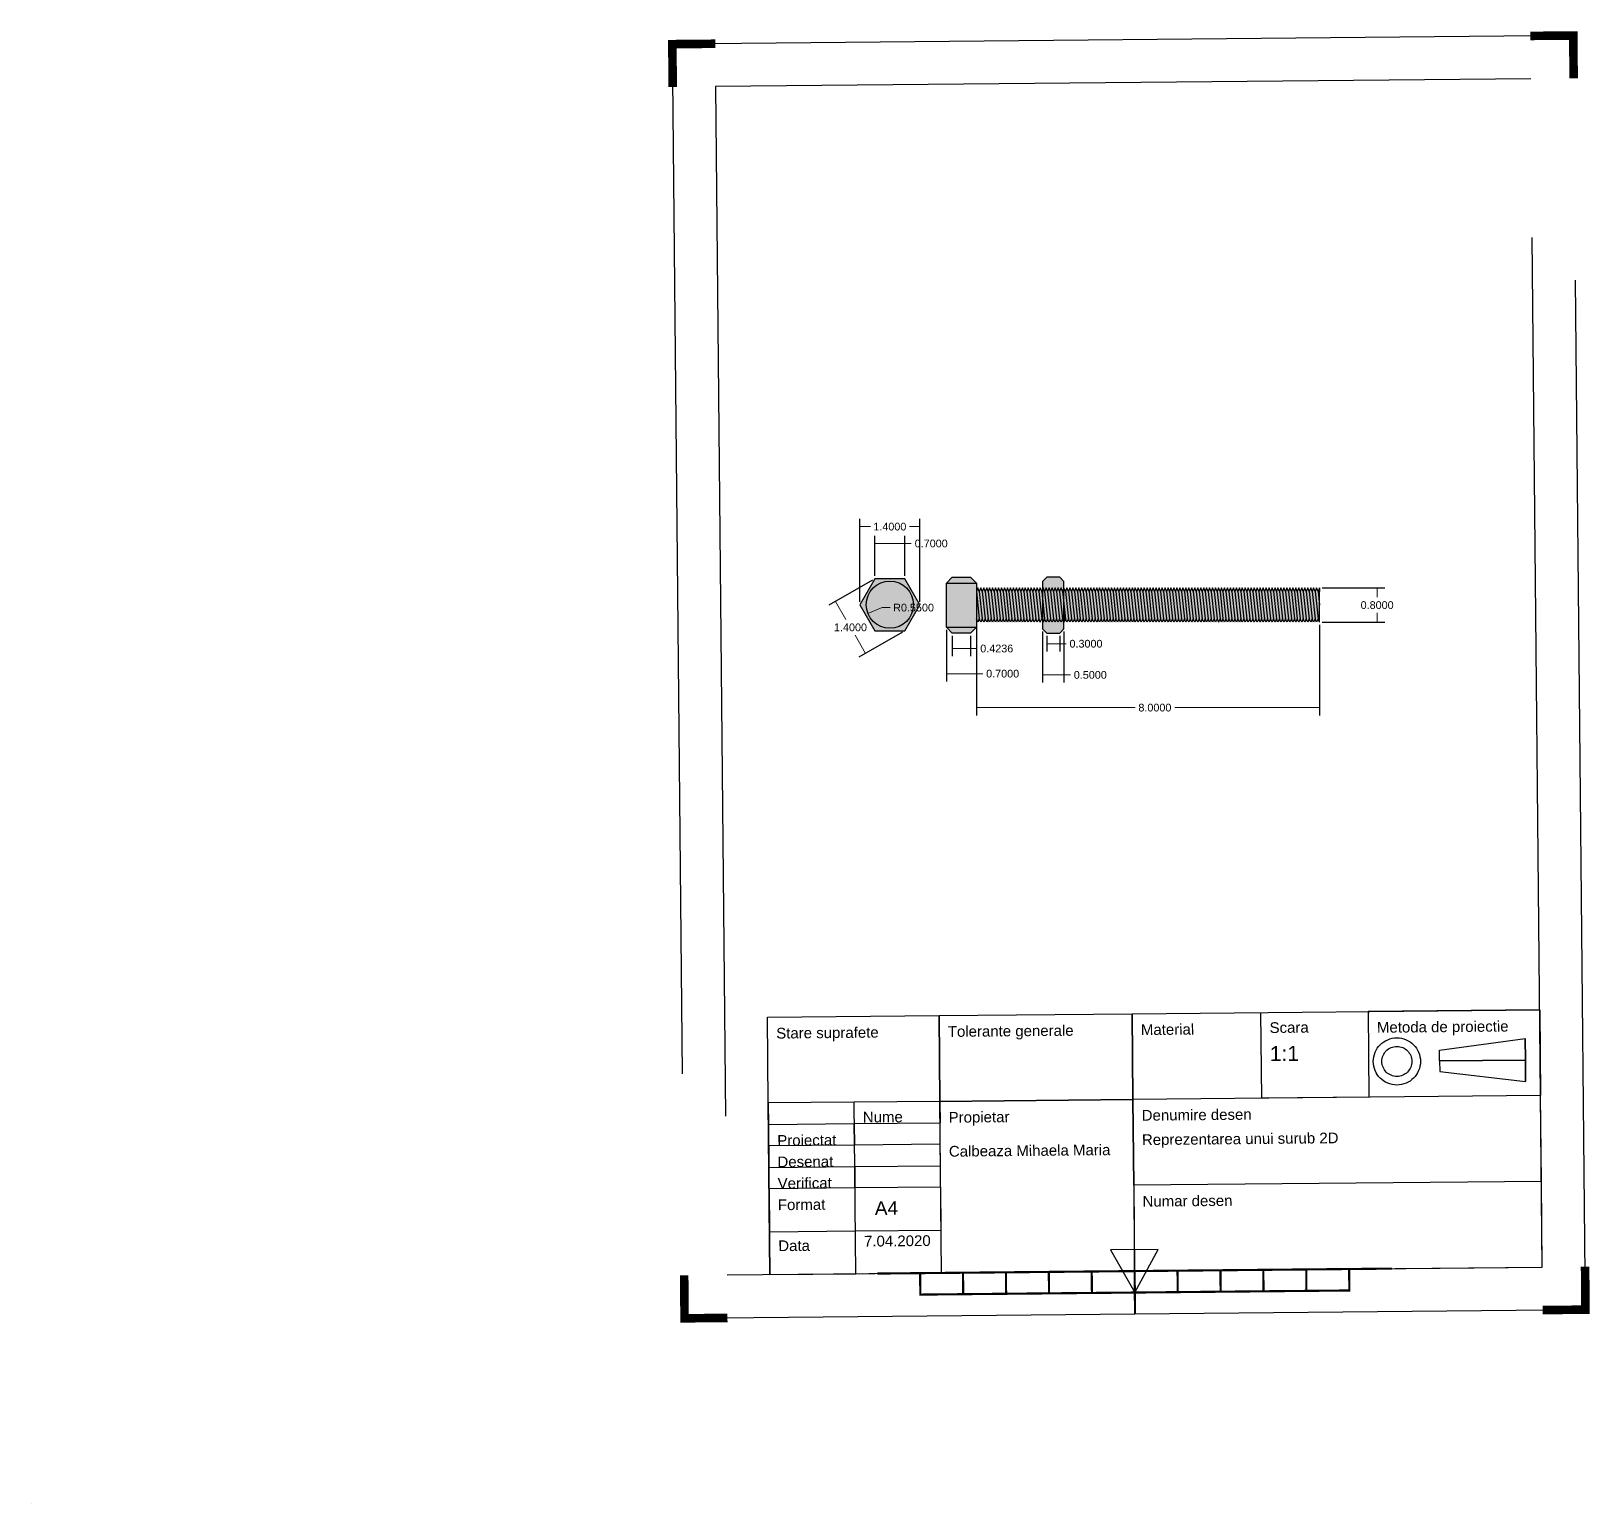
# Model space of a CAD drawing. Header units: centimetres. Extents: x 6.3 to 42.6, y 4.1 to 38.4.
import ezdxf

# ---------------------------------------------------------------- set-up
doc = ezdxf.new("R2010")
doc.units = ezdxf.units.CM
doc.header["$MEASUREMENT"] = 0
doc.linetypes.add('ACAD_ISO02W100', pattern=[15, 12, -3])
doc.styles.add('Annotative', font='arial.ttf')
doc.styles.get("Standard").update_dxf_attribs({"font": 'arial.ttf'})
doc.dimstyles.new('Copy of Standard', dxfattribs={"dimtxt": 0.18, "dimasz": 0.15, "dimexe": 0.18, "dimexo": 0.0625, "dimgap": 0.09, "dimtad": 0, "dimtih": 1, "dimtoh": 1, "dimdec": 4, "dimzin": 0, "dimdsep": 46, "dimtxsty": 'Annotative', "dimblk": 'NONE', "dimcen": 0.09, "dimclrd": 256, "dimclre": 256, "dimclrt": 256, "dimadec": 0, "dimazin": 0, "dimtfac": 1, "dimtdec": 4, "dimtofl": 0, "dimtmove": 0, "dimatfit": 3, "dimldrblk": 'NONE', "dimfxl": 1, "dimtfillclr": 5, "dimtolj": 1, "dimtzin": 0, "dimlwd": 13, "dimarcsym": 0})

msp = doc.modelspace()

# ---------------------------------------------------------------- texts
at = {"lineweight": -3, "ltscale": 2, "attachment_point": 1, "rotation": 0.550497}
for s, insert, char_height, width in [('Material', (32.16919, 15.25954), 0.25, 0.0585023), ('Stare suprafete', (23.66958, 15.17787), 0.25, 2.4237578), ('Tolerante generale', (27.66939, 15.2163), 0.25, 3.03298), ('Propietar', (27.68861, 13.21639), 0.25, 0.0585023), ('Proiectat', (23.6936, 12.67798), 0.25, 0.0585023), ('Desenat', (23.6984, 12.17801), 0.25, 0.0585023), ('Verificat', (23.7032, 11.67803), 0.25, 0.0585023), ('Numar desen', (32.20762, 11.25972), 0.25, 2.4145211), ('Format', (23.70801, 11.17805), 0.25, 0.0585023), ('A4', (25.96753, 11.13368), 0.316709, 0.7505964)]:
    msp.add_mtext(s, dxfattribs=dict(at, insert=insert, char_height=char_height, width=width))
at = {"linetype": 'ACAD_ISO02W100', "lineweight": -3, "ltscale": 2, "attachment_point": 1, "rotation": 0.550497}
for s, insert, char_height, width in [('Scara', (35.16886, 15.30767), 0.25, 1.3759326), ('Metoda de proiectie', (37.67114, 15.31331), 0.25, 3.3595428), ('1:1', (35.1742, 14.75153), 0.35, 0.8310865), ('Nume', (25.68847, 13.22087), 0.25, 0.1596804), ('Denumire desen', (32.18836, 13.26357), 0.25, 2.7707247), ('Reprezentarea unui surub 2D', (32.19382, 12.69515), 0.25, 4.9432053), ('Calbeaza Mihaela Maria', (27.69382, 12.42482), 0.25, 3.7617388), ('Data', (23.71719, 10.2228), 0.25, 0.3167086), ('7.04.2020', (25.71625, 10.32944), 0.25, 1.7218311)]:
    msp.add_mtext(s, dxfattribs=dict(at, insert=insert, char_height=char_height, width=width))

# ---------------------------------------------------------------- blocks, each defined once
blk = doc.blocks.new('*D10')
at = {"color": 133, "lineweight": -2, "transparency": 16777216}
for p, q in [((28.336, 24.649), (28.336, 22.461)), ((36.336, 24.568), (36.336, 22.461))]:
    blk.add_line(p, q, dxfattribs=at)
at = {"color": 21, "lineweight": 13, "transparency": 16777216}
for p, q in [((28.336, 22.641), (32.034, 22.641)), ((36.336, 22.641), (32.96, 22.641))]:
    blk.add_line(p, q, dxfattribs=at)
at = {"layer": 'Defpoints', "color": 0, "lineweight": -3, "transparency": 16777216}
for p in [(28.336, 24.711), (36.336, 24.631), (36.336, 22.641)]:
    blk.add_point(p, dxfattribs=at)
at = {"color": 13, "transparency": 16777216, "insert": (32.497, 22.641), "char_height": 0.18, "attachment_point": 5, "style": 'Annotative'}
blk.add_mtext('\\A1;8.0000', dxfattribs=at)
blk = doc.blocks.new('_None')
blk = doc.blocks.new('*D11')
at = {"color": 133, "lineweight": -2, "transparency": 16777216}
for p, q in [((36.398, 25.431), (37.857, 25.431)), ((36.398, 24.631), (37.857, 24.631))]:
    blk.add_line(p, q, dxfattribs=at)
at = {"color": 21, "lineweight": 13, "transparency": 16777216}
for p, q in [((37.677, 25.431), (37.677, 25.213)), ((37.677, 24.631), (37.677, 24.849))]:
    blk.add_line(p, q, dxfattribs=at)
at = {"layer": 'Defpoints', "color": 0, "lineweight": -3, "transparency": 16777216}
for p in [(36.336, 25.431), (36.336, 24.631), (37.677, 24.631)]:
    blk.add_point(p, dxfattribs=at)
at = {"color": 13, "transparency": 16777216, "insert": (37.677, 25.031), "char_height": 0.18, "attachment_point": 5, "style": 'Annotative'}
blk.add_mtext('\\A1;0.8000', dxfattribs=at)
blk = doc.blocks.new('*D12')
at = {"color": 133, "lineweight": -2, "transparency": 16777216}
for p, q in [((27.636, 24.456), (27.636, 23.253)), ((28.336, 24.456), (28.336, 23.253))]:
    blk.add_line(p, q, dxfattribs=at)
at = {"color": 21, "lineweight": 13, "transparency": 16777216}
for p, q in [((27.636, 23.433), (28.336, 23.433)), ((28.336, 23.433), (28.486, 23.433))]:
    blk.add_line(p, q, dxfattribs=at)
at = {"layer": 'Defpoints', "color": 0, "lineweight": -3, "transparency": 16777216}
for p in [(27.636, 24.519), (28.336, 24.519), (28.336, 23.433)]:
    blk.add_point(p, dxfattribs=at)
at = {"color": 13, "transparency": 16777216, "insert": (28.949, 23.433), "char_height": 0.18, "attachment_point": 5, "style": 'Annotative'}
blk.add_mtext('\\A1;0.7000', dxfattribs=at)
blk = doc.blocks.new('*D13')
at = {"color": 133, "lineweight": -2, "transparency": 16777216}
for p, q in [((29.978, 24.319), (29.978, 23.951)), ((30.278, 24.319), (30.278, 23.951))]:
    blk.add_line(p, q, dxfattribs=at)
at = {"color": 21, "lineweight": 13, "transparency": 16777216}
for p, q in [((29.978, 24.131), (30.278, 24.131)), ((30.278, 24.131), (30.428, 24.131))]:
    blk.add_line(p, q, dxfattribs=at)
at = {"layer": 'Defpoints', "color": 0, "lineweight": -3, "transparency": 16777216}
for p in [(29.978, 24.381), (30.278, 24.381), (30.278, 24.131)]:
    blk.add_point(p, dxfattribs=at)
at = {"color": 13, "transparency": 16777216, "insert": (30.891, 24.131), "char_height": 0.18, "attachment_point": 5, "style": 'Annotative'}
blk.add_mtext('\\A1;0.3000', dxfattribs=at)
blk = doc.blocks.new('*D14')
at = {"color": 133, "lineweight": -2, "transparency": 16777216}
for p, q in [((27.774, 24.318), (27.774, 23.839)), ((28.198, 24.318), (28.198, 23.839))]:
    blk.add_line(p, q, dxfattribs=at)
at = {"color": 21, "lineweight": 13, "transparency": 16777216}
for p, q in [((27.774, 24.019), (28.198, 24.019)), ((28.198, 24.019), (28.348, 24.019))]:
    blk.add_line(p, q, dxfattribs=at)
at = {"layer": 'Defpoints', "color": 0, "lineweight": -3, "transparency": 16777216}
for p in [(27.774, 24.381), (28.198, 24.381), (28.198, 24.019)]:
    blk.add_point(p, dxfattribs=at)
at = {"color": 13, "transparency": 16777216, "insert": (28.811, 24.019), "char_height": 0.18, "attachment_point": 5, "style": 'Annotative'}
blk.add_mtext('\\A1;0.4236', dxfattribs=at)
blk = doc.blocks.new('*D15')
at = {"color": 133, "lineweight": -2, "transparency": 16777216}
for p, q in [((25.619, 25.104), (25.619, 27.04)), ((27.019, 25.104), (27.019, 27.04))]:
    blk.add_line(p, q, dxfattribs=at)
at = {"color": 21, "lineweight": 13, "transparency": 16777216}
for p, q in [((25.619, 26.86), (25.865, 26.86)), ((27.019, 26.86), (26.774, 26.86))]:
    blk.add_line(p, q, dxfattribs=at)
at = {"layer": 'Defpoints', "color": 0, "lineweight": -3, "transparency": 16777216}
for p in [(27.019, 26.86), (25.619, 25.041), (27.019, 25.041)]:
    blk.add_point(p, dxfattribs=at)
at = {"color": 13, "transparency": 16777216, "insert": (26.319, 26.86), "char_height": 0.18, "attachment_point": 5, "style": 'Annotative'}
blk.add_mtext('\\A1;1.4000', dxfattribs=at)
blk = doc.blocks.new('*D16')
at = {"color": 133, "lineweight": -2, "transparency": 16777216}
for p, q in [((25.969, 25.71), (25.969, 26.647)), ((26.669, 25.71), (26.669, 26.647))]:
    blk.add_line(p, q, dxfattribs=at)
at = {"color": 21, "lineweight": 13, "transparency": 16777216}
for p, q in [((25.969, 26.467), (26.669, 26.467)), ((26.669, 26.467), (26.819, 26.467))]:
    blk.add_line(p, q, dxfattribs=at)
at = {"layer": 'Defpoints', "color": 0, "lineweight": -3, "transparency": 16777216}
for p in [(26.669, 26.467), (25.969, 25.648), (26.669, 25.648)]:
    blk.add_point(p, dxfattribs=at)
at = {"color": 13, "transparency": 16777216, "insert": (27.283, 26.467), "char_height": 0.18, "attachment_point": 5, "style": 'Annotative'}
blk.add_mtext('\\A1;0.7000', dxfattribs=at)
blk = doc.blocks.new('*D17')
at = {"color": 133, "lineweight": -2, "transparency": 16777216}
for p, q in [((25.915, 25.616), (24.896, 25.028)), ((26.615, 24.404), (25.596, 23.815))]:
    blk.add_line(p, q, dxfattribs=at)
at = {"color": 21, "lineweight": 13, "transparency": 16777216}
for p, q in [((25.052, 25.118), (25.297, 24.694)), ((25.752, 23.905), (25.507, 24.33))]:
    blk.add_line(p, q, dxfattribs=at)
at = {"layer": 'Defpoints', "color": 0, "lineweight": -3, "transparency": 16777216}
for p in [(25.969, 25.648), (26.669, 24.435), (25.752, 23.905)]:
    blk.add_point(p, dxfattribs=at)
at = {"color": 13, "transparency": 16777216, "insert": (25.402, 24.512), "char_height": 0.18, "attachment_point": 5, "style": 'Annotative'}
blk.add_mtext('\\A1;1.4000', dxfattribs=at)
blk = doc.blocks.new('*D18')
at = {"color": 21, "lineweight": 13, "transparency": 16777216}
for p, q in [((26.143, 24.972), (25.808, 24.839)), ((26.323, 24.972), (26.143, 24.972))]:
    blk.add_line(p, q, dxfattribs=at)
at = {"layer": 'Defpoints', "color": 0, "lineweight": -3, "transparency": 16777216}
for p in [(25.808, 24.839), (26.319, 25.041)]:
    blk.add_point(p, dxfattribs=at)
at = {"color": 13, "transparency": 16777216, "insert": (26.872, 24.972), "char_height": 0.18, "attachment_point": 5, "style": 'Annotative'}
blk.add_mtext('\\A1;R0.5500', dxfattribs=at)
blk = doc.blocks.new('*D19')
at = {"color": 133, "lineweight": -2, "transparency": 16777216}
for p, q in [((29.878, 24.419), (29.878, 23.224)), ((30.378, 24.419), (30.378, 23.224))]:
    blk.add_line(p, q, dxfattribs=at)
at = {"color": 21, "lineweight": 13, "transparency": 16777216}
for p, q in [((29.878, 23.404), (30.378, 23.404)), ((30.378, 23.404), (30.528, 23.404))]:
    blk.add_line(p, q, dxfattribs=at)
at = {"layer": 'Defpoints', "color": 0, "lineweight": -3, "transparency": 16777216}
for p in [(29.878, 24.481), (30.378, 24.481), (30.378, 23.404)]:
    blk.add_point(p, dxfattribs=at)
at = {"color": 13, "transparency": 16777216, "insert": (30.991, 23.404), "char_height": 0.18, "attachment_point": 5, "style": 'Annotative'}
blk.add_mtext('\\A1;0.5000', dxfattribs=at)

# ---------------------------------------------------------------- dimensions: what is measured, and where the dimension line sits
for base, p1, p2, picture, middle in [((27.0194, 26.86003), (25.6194, 25.04143), (27.0194, 25.04143), '*D15', (26.3194, 26.86003)), ((26.6694, 26.46718), (25.9694, 25.64765), (26.6694, 25.64765), '*D16', (27.28272, 26.46718)), ((28.33599, 23.4327), (27.63599, 24.51884), (28.33599, 24.51884), '*D12', (28.94931, 23.4327)), ((28.19779, 24.01859), (27.77419, 24.38064), (28.19779, 24.38064), '*D14', (28.81136, 24.01859)), ((30.37774, 23.40412), (29.87774, 24.48114), (30.37774, 24.48114), '*D19', (30.99106, 23.40412)), ((30.27774, 24.13121), (29.97774, 24.38114), (30.27774, 24.38114), '*D13', (30.89106, 24.13121))]:
    dim = msp.add_linear_dim(base=base, p1=p1, p2=p2, dimstyle='Copy of Standard')
    dim.commit()
    dim.dimension.update_dxf_attribs({"geometry": picture, "text_midpoint": middle})
dim = msp.add_aligned_dim(p1=(25.9694, 25.64765), p2=(26.6694, 24.43522), distance=-1.05965, dimstyle='Copy of Standard')
dim.commit()
dim.dimension.update_dxf_attribs({"geometry": '*D17', "text_midpoint": (25.40172, 24.51161)})
dim = msp.add_radius_dim(center=(26.3194, 25.04143), mpoint=(25.80789, 24.83931), dimstyle='Copy of Standard')
dim.commit()
dim.dimension.update_dxf_attribs({"geometry": '*D18', "text_midpoint": (26.87215, 24.97161), "dimtype": 164})
dim = msp.add_linear_dim(base=(37.67682, 24.63064), p1=(36.33599, 25.43064), p2=(36.33599, 24.63064), angle=90, dimstyle='Copy of Standard')
dim.commit()
dim.dimension.update_dxf_attribs({"geometry": '*D11', "text_midpoint": (37.67682, 25.03064)})
dim = msp.add_linear_dim(base=(36.33599, 22.64073), p1=(28.33599, 24.71114), p2=(36.33599, 24.63064), dimstyle='Copy of Standard')
dim.commit()
dim.dimension.update_dxf_attribs({"geometry": '*D10', "text_midpoint": (32.49705, 22.64073), "dimtype": 160})

# ---------------------------------------------------------------- hatches: boundary and pattern name
at = {"transparency": 33554687}
h = msp.add_hatch(color=256, dxfattribs=at)
h.set_gradient(color1=(63, 64, 64), color2=(171, 171, 171), name='INVCYLINDER')
h.paths.add_polyline_path([(28.33599, 25.54244), (28.3359, 25.54253), (27.63599, 25.54253), (27.63599, 24.51884), (28.33599, 24.51884)])
h.paths.add_polyline_path([(28.19779, 25.68064), (27.77419, 25.68064), (27.63599, 25.54253), (28.3359, 25.54253)])
h.paths.add_polyline_path([(28.33599, 24.51884), (27.63599, 24.51884), (27.77419, 24.38064), (28.19779, 24.38064)])
h.paths.add_polyline_path([(27.0194, 25.04143), (26.6694, 25.64765), (25.9694, 25.64765), (25.6194, 25.04143), (25.9694, 24.43522), (26.6694, 24.43522)])
h.paths.add_polyline_path([(25.7694, 25.04143, -1), (26.8694, 25.04143, -1)], flags=16)
h.paths.add_polyline_path([(26.8694, 25.04143, 1), (25.7694, 25.04143, 1)], flags=0)
h.paths.add_polyline_path([(26.79442, 24.84395), (27.65354, 24.84395), (27.65354, 25.21488), (26.79442, 25.21488)], flags=9)
h.paths.add_polyline_path([(25.88217, 24.85468), (26.74128, 24.85468), (26.74128, 25.22561), (25.88217, 25.22561)], flags=8)
h = msp.add_hatch(color=256, dxfattribs=at)
h.set_gradient(color1=(63, 64, 64), color2=(171, 171, 171), name='INVCYLINDER')
h.paths.add_polyline_path([(27.63599, 24.51884), (27.77419, 24.38064), (28.19779, 24.38064), (28.33599, 24.51884), (28.33599, 25.54244), (28.19779, 25.68064), (27.77419, 25.68064), (27.63599, 25.54253)])
h.paths.add_polyline_path([(25.7694, 25.04143, 1), (26.8694, 25.04143, 1)], flags=0)
h.paths.add_polyline_path([(26.6694, 25.64765), (25.9694, 25.64765), (25.6194, 25.04143), (25.9694, 24.43522), (26.6694, 24.43522), (27.0194, 25.04143)])
h.paths.add_polyline_path([(26.8694, 25.04143, -1), (25.7694, 25.04143, -1)], flags=16)
h.paths.add_polyline_path([(25.88217, 24.85468), (26.74128, 24.85468), (26.74128, 25.22561), (25.88217, 25.22561)], flags=8)
h.paths.add_polyline_path([(26.79442, 24.84395), (27.65354, 24.84395), (27.65354, 25.21488), (26.79442, 25.21488)], flags=9)
h = msp.add_hatch(color=256, dxfattribs=at)
h.set_gradient(color1=(63, 64, 64), color2=(171, 171, 171), name='INVCYLINDER')
h.paths.add_polyline_path([(27.63599, 24.51884), (27.77419, 24.38064), (28.19779, 24.38064), (28.33599, 24.51884), (28.33599, 25.54244), (28.19779, 25.68064), (27.77419, 25.68064), (27.63599, 25.54253)])
h.paths.add_polyline_path([(26.6694, 25.64765), (25.9694, 25.64765), (25.6194, 25.04143), (25.9694, 24.43522), (26.6694, 24.43522), (27.0194, 25.04143)])
h.paths.add_polyline_path([(26.8694, 25.04143, -1), (25.7694, 25.04143, -1)], flags=16)
h.paths.add_polyline_path([(26.79442, 24.84395), (27.65354, 24.84395), (27.65354, 25.21488), (26.79442, 25.21488)], flags=9)
h = msp.add_hatch(color=256, dxfattribs=at)
h.set_gradient(color1=(63, 64, 64), color2=(171, 171, 171), name='INVCYLINDER')
h.paths.add_polyline_path([(26.8694, 25.04143, 1), (25.7694, 25.04143, 1)], flags=0)
h.paths.add_polyline_path([(26.6694, 25.64765), (25.9694, 25.64765), (25.6194, 25.04143), (25.9694, 24.43522), (26.6694, 24.43522), (27.0194, 25.04143)])
h.paths.add_polyline_path([(26.8694, 25.04143, -1), (25.7694, 25.04143, -1)], flags=16)
h = msp.add_hatch(color=256, dxfattribs=at)
h.set_gradient(color1=(63, 64, 64), color2=(171, 171, 171), name='INVCYLINDER')
h.paths.add_polyline_path([(27.63599, 24.51884), (27.77419, 24.38064), (28.19779, 24.38064), (28.33599, 24.51884), (28.33599, 25.54244), (28.19779, 25.68064), (27.77419, 25.68064), (27.63599, 25.54253)])
h = msp.add_hatch(color=256, dxfattribs=at)
h.set_gradient(color1=(77, 77, 77), color2=(199, 200, 202), name='INVCYLINDER')
h.paths.add_polyline_path([(30.37774, 25.58114), (30.27774, 25.68114), (29.97774, 25.68114), (29.87774, 25.58114), (29.87774, 24.48114), (29.97774, 24.38114), (30.27774, 24.38114), (30.37848, 24.48153)])
h = msp.add_hatch(color=256, dxfattribs=at)
h.set_gradient(color1=(77, 77, 77), color2=(199, 200, 202), name='INVCYLINDER')
h.paths.add_polyline_path([(28.4032, 25.35064), (28.36856, 25.43064), (28.33599, 25.35064), (28.4032, 24.71064), (28.43784, 24.63064), (28.47248, 24.71064)])
at = {"linetype": 'ACAD_ISO02W100', "lineweight": 200, "ltscale": 2, "transparency": 33554687}
h = msp.add_hatch(color=256, dxfattribs=at)
h.set_gradient(color1=(77, 77, 77), color2=(199, 200, 202), name='INVCYLINDER')
h.paths.add_polyline_path([(28.33599, 24.71114), (28.36856, 24.63064), (28.4032, 24.71064), (28.33599, 25.35064)])
at = {"transparency": 33554687}
h = msp.add_hatch(color=256, dxfattribs=at)
h.set_gradient(color1=(77, 77, 77), color2=(199, 200, 202), name='INVCYLINDER')
h.paths.add_polyline_path([(28.47248, 25.35064), (28.43784, 25.43064), (28.4032, 25.35064), (28.47248, 24.71064), (28.50712, 24.63064), (28.54176, 24.71064)])
h = msp.add_hatch(color=256, dxfattribs=at)
h.set_gradient(color1=(77, 77, 77), color2=(199, 200, 202), name='INVCYLINDER')
h.paths.add_polyline_path([(28.54176, 25.35064), (28.50712, 25.43064), (28.47248, 25.35064), (28.54176, 24.71064), (28.57641, 24.63064), (28.61105, 24.71064)])
h = msp.add_hatch(color=256, dxfattribs=at)
h.set_gradient(color1=(77, 77, 77), color2=(199, 200, 202), name='INVCYLINDER')
h.paths.add_polyline_path([(28.61105, 25.35064), (28.57641, 25.43064), (28.54176, 25.35064), (28.61105, 24.71064), (28.64569, 24.63064), (28.68033, 24.71064)])
h = msp.add_hatch(color=256, dxfattribs=at)
h.set_gradient(color1=(77, 77, 77), color2=(199, 200, 202), name='INVCYLINDER')
h.paths.add_polyline_path([(28.68033, 25.35064), (28.64569, 25.43064), (28.61105, 25.35064), (28.68033, 24.71064), (28.71497, 24.63064), (28.74961, 24.71064)])
h = msp.add_hatch(color=256, dxfattribs=at)
h.set_gradient(color1=(77, 77, 77), color2=(199, 200, 202), name='INVCYLINDER')
h.paths.add_polyline_path([(28.74961, 25.35064), (28.71497, 25.43064), (28.68033, 25.35064), (28.74961, 24.71064), (28.78425, 24.63064), (28.81889, 24.71064)])
h = msp.add_hatch(color=256, dxfattribs=at)
h.set_gradient(color1=(77, 77, 77), color2=(199, 200, 202), name='INVCYLINDER')
h.paths.add_polyline_path([(28.81889, 24.71064), (28.85353, 24.63064), (28.88817, 24.71064), (28.81889, 25.35064), (28.78425, 25.43064), (28.74961, 25.35064)])
h = msp.add_hatch(color=256, dxfattribs=at)
h.set_gradient(color1=(77, 77, 77), color2=(199, 200, 202), name='INVCYLINDER')
h.paths.add_polyline_path([(28.88817, 24.71064), (28.92282, 24.63064), (28.95746, 24.71064), (28.88817, 25.35064), (28.85353, 25.43064), (28.81889, 25.35064)])
h = msp.add_hatch(color=256, dxfattribs=at)
h.set_gradient(color1=(77, 77, 77), color2=(199, 200, 202), name='INVCYLINDER')
h.paths.add_polyline_path([(28.95746, 24.71064), (28.9921, 24.63064), (29.02674, 24.71064), (28.95746, 25.35064), (28.92282, 25.43064), (28.88817, 25.35064)])
h = msp.add_hatch(color=256, dxfattribs=at)
h.set_gradient(color1=(77, 77, 77), color2=(199, 200, 202), name='INVCYLINDER')
h.paths.add_polyline_path([(29.02674, 24.71064), (29.06138, 24.63064), (29.09602, 24.71064), (29.02674, 25.35064), (28.9921, 25.43064), (28.95746, 25.35064)])
h = msp.add_hatch(color=256, dxfattribs=at)
h.set_gradient(color1=(77, 77, 77), color2=(199, 200, 202), name='INVCYLINDER')
h.paths.add_polyline_path([(29.09602, 25.35064), (29.06138, 25.43064), (29.02674, 25.35064), (29.09602, 24.71064), (29.13066, 24.63064), (29.1653, 24.71064)])
h = msp.add_hatch(color=256, dxfattribs=at)
h.set_gradient(color1=(77, 77, 77), color2=(199, 200, 202), name='INVCYLINDER')
h.paths.add_polyline_path([(29.1653, 25.35064), (29.13066, 25.43064), (29.09602, 25.35064), (29.1653, 24.71064), (29.19994, 24.63064), (29.23458, 24.71064)])
h = msp.add_hatch(color=256, dxfattribs=at)
h.set_gradient(color1=(77, 77, 77), color2=(199, 200, 202), name='INVCYLINDER')
h.paths.add_polyline_path([(29.23458, 25.35064), (29.19994, 25.43064), (29.1653, 25.35064), (29.23458, 24.71064), (29.26923, 24.63064), (29.30387, 24.71064)])
h = msp.add_hatch(color=256, dxfattribs=at)
h.set_gradient(color1=(77, 77, 77), color2=(199, 200, 202), name='INVCYLINDER')
h.paths.add_polyline_path([(29.30387, 24.71064), (29.33851, 24.63064), (29.37315, 24.71064), (29.30387, 25.35064), (29.26923, 25.43064), (29.23458, 25.35064)])
h = msp.add_hatch(color=256, dxfattribs=at)
h.set_gradient(color1=(77, 77, 77), color2=(199, 200, 202), name='INVCYLINDER')
h.paths.add_polyline_path([(29.37315, 24.71064), (29.40779, 24.63064), (29.44243, 24.71064), (29.37315, 25.35064), (29.33851, 25.43064), (29.30387, 25.35064)])
h = msp.add_hatch(color=256, dxfattribs=at)
h.set_gradient(color1=(77, 77, 77), color2=(199, 200, 202), name='INVCYLINDER')
h.paths.add_polyline_path([(29.44243, 24.71064), (29.47707, 24.63064), (29.51171, 24.71064), (29.44243, 25.35064), (29.40779, 25.43064), (29.37315, 25.35064)])
h = msp.add_hatch(color=256, dxfattribs=at)
h.set_gradient(color1=(77, 77, 77), color2=(199, 200, 202), name='INVCYLINDER')
h.paths.add_polyline_path([(29.51171, 25.35064), (29.47707, 25.43064), (29.44243, 25.35064), (29.51171, 24.71064), (29.54635, 24.63064), (29.58099, 24.71064)])
h = msp.add_hatch(color=256, dxfattribs=at)
h.set_gradient(color1=(77, 77, 77), color2=(199, 200, 202), name='INVCYLINDER')
h.paths.add_polyline_path([(29.58099, 25.35064), (29.54635, 25.43064), (29.51171, 25.35064), (29.58099, 24.71064), (29.61564, 24.63064), (29.65028, 24.71064)])
h = msp.add_hatch(color=256, dxfattribs=at)
h.set_gradient(color1=(77, 77, 77), color2=(199, 200, 202), name='INVCYLINDER')
h.paths.add_polyline_path([(29.65028, 25.35064), (29.61564, 25.43064), (29.58099, 25.35064), (29.65028, 24.71064), (29.68492, 24.63064), (29.71956, 24.71064)])
h = msp.add_hatch(color=256, dxfattribs=at)
h.set_gradient(color1=(77, 77, 77), color2=(199, 200, 202), name='INVCYLINDER')
h.paths.add_polyline_path([(29.71956, 25.35064), (29.68492, 25.43064), (29.65028, 25.35064), (29.71956, 24.71064), (29.7542, 24.63064), (29.78884, 24.71064)])
h = msp.add_hatch(color=256, dxfattribs=at)
h.set_gradient(color1=(77, 77, 77), color2=(199, 200, 202), name='INVCYLINDER')
h.paths.add_polyline_path([(29.78884, 25.35064), (29.7542, 25.43064), (29.71956, 25.35064), (29.78884, 24.71064), (29.82348, 24.63064), (29.85812, 24.71064)])
at = {"lineweight": -3, "transparency": 33554687}
h = msp.add_hatch(color=256, dxfattribs=at)
h.set_gradient(color1=(77, 77, 77), color2=(199, 200, 202), name='INVCYLINDER')
h.paths.add_polyline_path([(29.85812, 25.35064), (29.82348, 25.43064), (29.78884, 25.35064), (29.85812, 24.71064), (29.87774, 24.66534), (29.87774, 25.16944)])
at = {"transparency": 33554687}
h = msp.add_hatch(color=256, dxfattribs=at)
h.set_gradient(color1=(77, 77, 77), color2=(199, 200, 202), name='INVCYLINDER')
h.paths.add_polyline_path([(29.87774, 25.39594), (29.85812, 25.35064), (29.87774, 25.16944)])
h = msp.add_hatch(color=256, dxfattribs=at)
h.set_gradient(color1=(77, 77, 77), color2=(199, 200, 202), name='INVCYLINDER')
h.paths.add_polyline_path([(30.41238, 24.71064), (30.44702, 24.63064), (30.48166, 24.71064), (30.41238, 25.35064), (30.37816, 25.42966), (30.37816, 25.02672)])
h = msp.add_hatch(color=256, dxfattribs=at)
h.set_gradient(color1=(77, 77, 77), color2=(199, 200, 202), name='INVCYLINDER')
h.paths.add_polyline_path([(30.48166, 25.35064), (30.44702, 25.43064), (30.41238, 25.35064), (30.48166, 24.71064), (30.5163, 24.63064), (30.55094, 24.71064)])
h = msp.add_hatch(color=256, dxfattribs=at)
h.set_gradient(color1=(77, 77, 77), color2=(199, 200, 202), name='INVCYLINDER')
h.paths.add_polyline_path([(30.55094, 25.35064), (30.5163, 25.43064), (30.48166, 25.35064), (30.55094, 24.71064), (30.58558, 24.63064), (30.62023, 24.71064)])
h = msp.add_hatch(color=256, dxfattribs=at)
h.set_gradient(color1=(77, 77, 77), color2=(199, 200, 202), name='INVCYLINDER')
h.paths.add_polyline_path([(30.62023, 25.35064), (30.58558, 25.43064), (30.55094, 25.35064), (30.62023, 24.71064), (30.65487, 24.63064), (30.68951, 24.71064)])
h = msp.add_hatch(color=256, dxfattribs=at)
h.set_gradient(color1=(77, 77, 77), color2=(199, 200, 202), name='INVCYLINDER')
h.paths.add_polyline_path([(30.68951, 25.35064), (30.65487, 25.43064), (30.62023, 25.35064), (30.68951, 24.71064), (30.72415, 24.63064), (30.75879, 24.71064)])
h = msp.add_hatch(color=256, dxfattribs=at)
h.set_gradient(color1=(77, 77, 77), color2=(199, 200, 202), name='INVCYLINDER')
h.paths.add_polyline_path([(30.75879, 25.35064), (30.72415, 25.43064), (30.68951, 25.35064), (30.75879, 24.71064), (30.79343, 24.63064), (30.82807, 24.71064)])
h = msp.add_hatch(color=256, dxfattribs=at)
h.set_gradient(color1=(77, 77, 77), color2=(199, 200, 202), name='INVCYLINDER')
h.paths.add_polyline_path([(30.82807, 25.35064), (30.79343, 25.43064), (30.75879, 25.35064), (30.82807, 24.71064), (30.86271, 24.63064), (30.89735, 24.71064)])
h = msp.add_hatch(color=256, dxfattribs=at)
h.set_gradient(color1=(77, 77, 77), color2=(199, 200, 202), name='INVCYLINDER')
h.paths.add_polyline_path([(30.89735, 24.71064), (30.93199, 24.63064), (30.96664, 24.71064), (30.89735, 25.35064), (30.86271, 25.43064), (30.82807, 25.35064)])
h = msp.add_hatch(color=256, dxfattribs=at)
h.set_gradient(color1=(77, 77, 77), color2=(199, 200, 202), name='INVCYLINDER')
h.paths.add_polyline_path([(30.96664, 25.35064), (30.93199, 25.43064), (30.89735, 25.35064), (30.96664, 24.71064), (31.00128, 24.63064), (31.03592, 24.71064)])
h = msp.add_hatch(color=256, dxfattribs=at)
h.set_gradient(color1=(77, 77, 77), color2=(199, 200, 202), name='INVCYLINDER')
h.paths.add_polyline_path([(31.03592, 25.35064), (31.00128, 25.43064), (30.96664, 25.35064), (31.03592, 24.71064), (31.07056, 24.63064), (31.1052, 24.71064)])
h = msp.add_hatch(color=256, dxfattribs=at)
h.set_gradient(color1=(77, 77, 77), color2=(199, 200, 202), name='INVCYLINDER')
h.paths.add_polyline_path([(31.1052, 25.35064), (31.07056, 25.43064), (31.03592, 25.35064), (31.1052, 24.71064), (31.13984, 24.63064), (31.17448, 24.71064)])
h = msp.add_hatch(color=256, dxfattribs=at)
h.set_gradient(color1=(77, 77, 77), color2=(199, 200, 202), name='INVCYLINDER')
h.paths.add_polyline_path([(31.17448, 25.35064), (31.13984, 25.43064), (31.1052, 25.35064), (31.17448, 24.71064), (31.20912, 24.63064), (31.24376, 24.71064)])
h = msp.add_hatch(color=256, dxfattribs=at)
h.set_gradient(color1=(77, 77, 77), color2=(199, 200, 202), name='INVCYLINDER')
h.paths.add_polyline_path([(31.24376, 25.35064), (31.20912, 25.43064), (31.17448, 25.35064), (31.24376, 24.71064), (31.2784, 24.63064), (31.31305, 24.71064)])
h = msp.add_hatch(color=256, dxfattribs=at)
h.set_gradient(color1=(77, 77, 77), color2=(199, 200, 202), name='INVCYLINDER')
h.paths.add_polyline_path([(31.31305, 24.71064), (31.34769, 24.63064), (31.38233, 24.71064), (31.31305, 25.35064), (31.2784, 25.43064), (31.24376, 25.35064)])
h = msp.add_hatch(color=256, dxfattribs=at)
h.set_gradient(color1=(77, 77, 77), color2=(199, 200, 202), name='INVCYLINDER')
h.paths.add_polyline_path([(31.38233, 25.35064), (31.34769, 25.43064), (31.31305, 25.35064), (31.38233, 24.71064), (31.41697, 24.63064), (31.45161, 24.71064)])
h = msp.add_hatch(color=256, dxfattribs=at)
h.set_gradient(color1=(77, 77, 77), color2=(199, 200, 202), name='INVCYLINDER')
h.paths.add_polyline_path([(31.45161, 25.35064), (31.41697, 25.43064), (31.38233, 25.35064), (31.45161, 24.71064), (31.48625, 24.63064), (31.52089, 24.71064)])
h = msp.add_hatch(color=256, dxfattribs=at)
h.set_gradient(color1=(77, 77, 77), color2=(199, 200, 202), name='INVCYLINDER')
h.paths.add_polyline_path([(31.52089, 25.35064), (31.48625, 25.43064), (31.45161, 25.35064), (31.52089, 24.71064), (31.55553, 24.63064), (31.59017, 24.71064)])
h = msp.add_hatch(color=256, dxfattribs=at)
h.set_gradient(color1=(77, 77, 77), color2=(199, 200, 202), name='INVCYLINDER')
h.paths.add_polyline_path([(31.59017, 25.35064), (31.55553, 25.43064), (31.52089, 25.35064), (31.59017, 24.71064), (31.62481, 24.63064), (31.65946, 24.71064)])
h = msp.add_hatch(color=256, dxfattribs=at)
h.set_gradient(color1=(77, 77, 77), color2=(199, 200, 202), name='INVCYLINDER')
h.paths.add_polyline_path([(31.65946, 25.35064), (31.62481, 25.43064), (31.59017, 25.35064), (31.65946, 24.71064), (31.6941, 24.63064), (31.72874, 24.71064)])
h = msp.add_hatch(color=256, dxfattribs=at)
h.set_gradient(color1=(77, 77, 77), color2=(199, 200, 202), name='INVCYLINDER')
h.paths.add_polyline_path([(31.72874, 25.35064), (31.6941, 25.43064), (31.65946, 25.35064), (31.72874, 24.71064), (31.76338, 24.63064), (31.79802, 24.71064)])
h = msp.add_hatch(color=256, dxfattribs=at)
h.set_gradient(color1=(77, 77, 77), color2=(199, 200, 202), name='INVCYLINDER')
h.paths.add_polyline_path([(31.79802, 25.35064), (31.76338, 25.43064), (31.72874, 25.35064), (31.79802, 24.71064), (31.83266, 24.63064), (31.8673, 24.71064)])
h = msp.add_hatch(color=256, dxfattribs=at)
h.set_gradient(color1=(77, 77, 77), color2=(199, 200, 202), name='INVCYLINDER')
h.paths.add_polyline_path([(31.8673, 25.35064), (31.83266, 25.43064), (31.79802, 25.35064), (31.8673, 24.71064), (31.90194, 24.63064), (31.93658, 24.71064)])
h = msp.add_hatch(color=256, dxfattribs=at)
h.set_gradient(color1=(77, 77, 77), color2=(199, 200, 202), name='INVCYLINDER')
h.paths.add_polyline_path([(31.93658, 25.35064), (31.90194, 25.43064), (31.8673, 25.35064), (31.93658, 24.71064), (31.97122, 24.63064), (32.00587, 24.71064)])
h = msp.add_hatch(color=256, dxfattribs=at)
h.set_gradient(color1=(77, 77, 77), color2=(199, 200, 202), name='INVCYLINDER')
h.paths.add_polyline_path([(32.00587, 25.35064), (31.97122, 25.43064), (31.93658, 25.35064), (32.00587, 24.71064), (32.04051, 24.63064), (32.07515, 24.71064)])
h = msp.add_hatch(color=256, dxfattribs=at)
h.set_gradient(color1=(77, 77, 77), color2=(199, 200, 202), name='INVCYLINDER')
h.paths.add_polyline_path([(32.07515, 25.35064), (32.04051, 25.43064), (32.00587, 25.35064), (32.07515, 24.71064), (32.10979, 24.63064), (32.14443, 24.71064)])
h = msp.add_hatch(color=256, dxfattribs=at)
h.set_gradient(color1=(77, 77, 77), color2=(199, 200, 202), name='INVCYLINDER')
h.paths.add_polyline_path([(32.14443, 25.35064), (32.10979, 25.43064), (32.07515, 25.35064), (32.14443, 24.71064), (32.17907, 24.63064), (32.21371, 24.71064)])
h = msp.add_hatch(color=256, dxfattribs=at)
h.set_gradient(color1=(77, 77, 77), color2=(199, 200, 202), name='INVCYLINDER')
h.paths.add_polyline_path([(32.21371, 25.35064), (32.17907, 25.43064), (32.14443, 25.35064), (32.21371, 24.71064), (32.24835, 24.63064), (32.28299, 24.71064)])
h = msp.add_hatch(color=256, dxfattribs=at)
h.set_gradient(color1=(77, 77, 77), color2=(199, 200, 202), name='INVCYLINDER')
h.paths.add_polyline_path([(32.28299, 24.71064), (32.31764, 24.63064), (32.35228, 24.71064), (32.28299, 25.35064), (32.24835, 25.43064), (32.21371, 25.35064)])
h = msp.add_hatch(color=256, dxfattribs=at)
h.set_gradient(color1=(77, 77, 77), color2=(199, 200, 202), name='INVCYLINDER')
h.paths.add_polyline_path([(32.35228, 25.35064), (32.31764, 25.43064), (32.28299, 25.35064), (32.35228, 24.71064), (32.38692, 24.63064), (32.42156, 24.71064)])
h = msp.add_hatch(color=256, dxfattribs=at)
h.set_gradient(color1=(77, 77, 77), color2=(199, 200, 202), name='INVCYLINDER')
h.paths.add_polyline_path([(32.42156, 25.35064), (32.38692, 25.43064), (32.35228, 25.35064), (32.42156, 24.71064), (32.4562, 24.63064), (32.49084, 24.71064)])
h = msp.add_hatch(color=256, dxfattribs=at)
h.set_gradient(color1=(77, 77, 77), color2=(199, 200, 202), name='INVCYLINDER')
h.paths.add_polyline_path([(32.49084, 25.35064), (32.4562, 25.43064), (32.42156, 25.35064), (32.49084, 24.71064), (32.52548, 24.63064), (32.56012, 24.71064)])
h = msp.add_hatch(color=256, dxfattribs=at)
h.set_gradient(color1=(77, 77, 77), color2=(199, 200, 202), name='INVCYLINDER')
h.paths.add_polyline_path([(32.56012, 25.35064), (32.52548, 25.43064), (32.49084, 25.35064), (32.56012, 24.71064), (32.59476, 24.63064), (32.6294, 24.71064)])
h = msp.add_hatch(color=256, dxfattribs=at)
h.set_gradient(color1=(77, 77, 77), color2=(199, 200, 202), name='INVCYLINDER')
h.paths.add_polyline_path([(32.6294, 25.35064), (32.59476, 25.43064), (32.56012, 25.35064), (32.6294, 24.71064), (32.66405, 24.63064), (32.69869, 24.71064)])
h = msp.add_hatch(color=256, dxfattribs=at)
h.set_gradient(color1=(77, 77, 77), color2=(199, 200, 202), name='INVCYLINDER')
h.paths.add_polyline_path([(32.69869, 24.71064), (32.73333, 24.63064), (32.76797, 24.71064), (32.69869, 25.35064), (32.66405, 25.43064), (32.6294, 25.35064)])
h = msp.add_hatch(color=256, dxfattribs=at)
h.set_gradient(color1=(77, 77, 77), color2=(199, 200, 202), name='INVCYLINDER')
h.paths.add_polyline_path([(32.76797, 24.71064), (32.80261, 24.63064), (32.83725, 24.71064), (32.76797, 25.35064), (32.73333, 25.43064), (32.69869, 25.35064)])
h = msp.add_hatch(color=256, dxfattribs=at)
h.set_gradient(color1=(77, 77, 77), color2=(199, 200, 202), name='INVCYLINDER')
h.paths.add_polyline_path([(32.83725, 25.35064), (32.80261, 25.43064), (32.76797, 25.35064), (32.83725, 24.71064), (32.87189, 24.63064), (32.90653, 24.71064)])
h = msp.add_hatch(color=256, dxfattribs=at)
h.set_gradient(color1=(77, 77, 77), color2=(199, 200, 202), name='INVCYLINDER')
h.paths.add_polyline_path([(32.90653, 25.35064), (32.87189, 25.43064), (32.83725, 25.35064), (32.90653, 24.71064), (32.94117, 24.63064), (32.97581, 24.71064)])
h = msp.add_hatch(color=256, dxfattribs=at)
h.set_gradient(color1=(77, 77, 77), color2=(199, 200, 202), name='INVCYLINDER')
h.paths.add_polyline_path([(32.97581, 25.35064), (32.94117, 25.43064), (32.90653, 25.35064), (32.97581, 24.71064), (33.01046, 24.63064), (33.0451, 24.71064)])
h = msp.add_hatch(color=256, dxfattribs=at)
h.set_gradient(color1=(77, 77, 77), color2=(199, 200, 202), name='INVCYLINDER')
h.paths.add_polyline_path([(33.0451, 24.71064), (33.07974, 24.63064), (33.11438, 24.71064), (33.0451, 25.35064), (33.01046, 25.43064), (32.97581, 25.35064)])
h = msp.add_hatch(color=256, dxfattribs=at)
h.set_gradient(color1=(77, 77, 77), color2=(199, 200, 202), name='INVCYLINDER')
h.paths.add_polyline_path([(33.11438, 24.71064), (33.14902, 24.63064), (33.18366, 24.71064), (33.11438, 25.35064), (33.07974, 25.43064), (33.0451, 25.35064)])
h = msp.add_hatch(color=256, dxfattribs=at)
h.set_gradient(color1=(77, 77, 77), color2=(199, 200, 202), name='INVCYLINDER')
h.paths.add_polyline_path([(33.18366, 24.71064), (33.2183, 24.63064), (33.25294, 24.71064), (33.18366, 25.35064), (33.14902, 25.43064), (33.11438, 25.35064)])
h = msp.add_hatch(color=256, dxfattribs=at)
h.set_gradient(color1=(77, 77, 77), color2=(199, 200, 202), name='INVCYLINDER')
h.paths.add_polyline_path([(33.25294, 25.35064), (33.2183, 25.43064), (33.18366, 25.35064), (33.25294, 24.71064), (33.28758, 24.63064), (33.32222, 24.71064)])
h = msp.add_hatch(color=256, dxfattribs=at)
h.set_gradient(color1=(77, 77, 77), color2=(199, 200, 202), name='INVCYLINDER')
h.paths.add_polyline_path([(33.32222, 25.35064), (33.28758, 25.43064), (33.25294, 25.35064), (33.32222, 24.71064), (33.35687, 24.63064), (33.39151, 24.71064)])
h = msp.add_hatch(color=256, dxfattribs=at)
h.set_gradient(color1=(77, 77, 77), color2=(199, 200, 202), name='INVCYLINDER')
h.paths.add_polyline_path([(33.39151, 25.35064), (33.35687, 25.43064), (33.32222, 25.35064), (33.39151, 24.71064), (33.42615, 24.63064), (33.46079, 24.71064)])
h = msp.add_hatch(color=256, dxfattribs=at)
h.set_gradient(color1=(77, 77, 77), color2=(199, 200, 202), name='INVCYLINDER')
h.paths.add_polyline_path([(33.46079, 25.35064), (33.42615, 25.43064), (33.39151, 25.35064), (33.46079, 24.71064), (33.49543, 24.63064), (33.53007, 24.71064)])
h = msp.add_hatch(color=256, dxfattribs=at)
h.set_gradient(color1=(77, 77, 77), color2=(199, 200, 202), name='INVCYLINDER')
h.paths.add_polyline_path([(33.53007, 25.35064), (33.49543, 25.43064), (33.46079, 25.35064), (33.53007, 24.71064), (33.56471, 24.63064), (33.59935, 24.71064)])
h = msp.add_hatch(color=256, dxfattribs=at)
h.set_gradient(color1=(77, 77, 77), color2=(199, 200, 202), name='INVCYLINDER')
h.paths.add_polyline_path([(33.59935, 25.35064), (33.56471, 25.43064), (33.53007, 25.35064), (33.59935, 24.71064), (33.63399, 24.63064), (33.66863, 24.71064)])
h = msp.add_hatch(color=256, dxfattribs=at)
h.set_gradient(color1=(77, 77, 77), color2=(199, 200, 202), name='INVCYLINDER')
h.paths.add_polyline_path([(33.66863, 25.35064), (33.63399, 25.43064), (33.59935, 25.35064), (33.66863, 24.71064), (33.70328, 24.63064), (33.73792, 24.71064)])
h = msp.add_hatch(color=256, dxfattribs=at)
h.set_gradient(color1=(77, 77, 77), color2=(199, 200, 202), name='INVCYLINDER')
h.paths.add_polyline_path([(33.73792, 25.35064), (33.70328, 25.43064), (33.66863, 25.35064), (33.73792, 24.71064), (33.77256, 24.63064), (33.8072, 24.71064)])
h = msp.add_hatch(color=256, dxfattribs=at)
h.set_gradient(color1=(77, 77, 77), color2=(199, 200, 202), name='INVCYLINDER')
h.paths.add_polyline_path([(33.8072, 25.35064), (33.77256, 25.43064), (33.73792, 25.35064), (33.8072, 24.71064), (33.84184, 24.63064), (33.87648, 24.71064)])
h = msp.add_hatch(color=256, dxfattribs=at)
h.set_gradient(color1=(77, 77, 77), color2=(199, 200, 202), name='INVCYLINDER')
h.paths.add_polyline_path([(33.87648, 25.35064), (33.84184, 25.43064), (33.8072, 25.35064), (33.87648, 24.71064), (33.91112, 24.63064), (33.94576, 24.71064)])
h = msp.add_hatch(color=256, dxfattribs=at)
h.set_gradient(color1=(77, 77, 77), color2=(199, 200, 202), name='INVCYLINDER')
h.paths.add_polyline_path([(33.94576, 25.35064), (33.91112, 25.43064), (33.87648, 25.35064), (33.94576, 24.71064), (33.9804, 24.63064), (34.01504, 24.71064)])
h = msp.add_hatch(color=256, dxfattribs=at)
h.set_gradient(color1=(77, 77, 77), color2=(199, 200, 202), name='INVCYLINDER')
h.paths.add_polyline_path([(34.01504, 25.35064), (33.9804, 25.43064), (33.94576, 25.35064), (34.01504, 24.71064), (34.04969, 24.63064), (34.08433, 24.71064)])
h = msp.add_hatch(color=256, dxfattribs=at)
h.set_gradient(color1=(77, 77, 77), color2=(199, 200, 202), name='INVCYLINDER')
h.paths.add_polyline_path([(34.08433, 25.35064), (34.04969, 25.43064), (34.01504, 25.35064), (34.08433, 24.71064), (34.11897, 24.63064), (34.15361, 24.71064)])
h = msp.add_hatch(color=256, dxfattribs=at)
h.set_gradient(color1=(77, 77, 77), color2=(199, 200, 202), name='INVCYLINDER')
h.paths.add_polyline_path([(34.15361, 24.71064), (34.18825, 24.63064), (34.22289, 24.71064), (34.15361, 25.35064), (34.11897, 25.43064), (34.08433, 25.35064)])
h = msp.add_hatch(color=256, dxfattribs=at)
h.set_gradient(color1=(77, 77, 77), color2=(199, 200, 202), name='INVCYLINDER')
h.paths.add_polyline_path([(34.22289, 25.35064), (34.18825, 25.43064), (34.15361, 25.35064), (34.22289, 24.71064), (34.25753, 24.63064), (34.29217, 24.71064)])
h = msp.add_hatch(color=256, dxfattribs=at)
h.set_gradient(color1=(77, 77, 77), color2=(199, 200, 202), name='INVCYLINDER')
h.paths.add_polyline_path([(34.29217, 24.71064), (34.32681, 24.63064), (34.36146, 24.71064), (34.29217, 25.35064), (34.25753, 25.43064), (34.22289, 25.35064)])
h = msp.add_hatch(color=256, dxfattribs=at)
h.set_gradient(color1=(77, 77, 77), color2=(199, 200, 202), name='INVCYLINDER')
h.paths.add_polyline_path([(34.36146, 25.35064), (34.32681, 25.43064), (34.29217, 25.35064), (34.36146, 24.71064), (34.3961, 24.63064), (34.43074, 24.71064)])
h = msp.add_hatch(color=256, dxfattribs=at)
h.set_gradient(color1=(77, 77, 77), color2=(199, 200, 202), name='INVCYLINDER')
h.paths.add_polyline_path([(34.43074, 24.71064), (34.46538, 24.63064), (34.50002, 24.71064), (34.43074, 25.35064), (34.3961, 25.43064), (34.36146, 25.35064)])
h = msp.add_hatch(color=256, dxfattribs=at)
h.set_gradient(color1=(77, 77, 77), color2=(199, 200, 202), name='INVCYLINDER')
h.paths.add_polyline_path([(34.50002, 25.35064), (34.46538, 25.43064), (34.43074, 25.35064), (34.50002, 24.71064), (34.53466, 24.63064), (34.5693, 24.71064)])
h = msp.add_hatch(color=256, dxfattribs=at)
h.set_gradient(color1=(77, 77, 77), color2=(199, 200, 202), name='INVCYLINDER')
h.paths.add_polyline_path([(34.5693, 25.35064), (34.53466, 25.43064), (34.50002, 25.35064), (34.5693, 24.71064), (34.60394, 24.63064), (34.63858, 24.71064)])
h = msp.add_hatch(color=256, dxfattribs=at)
h.set_gradient(color1=(77, 77, 77), color2=(199, 200, 202), name='INVCYLINDER')
h.paths.add_polyline_path([(34.63858, 25.35064), (34.60394, 25.43064), (34.5693, 25.35064), (34.63858, 24.71064), (34.67322, 24.63064), (34.70787, 24.71064)])
h = msp.add_hatch(color=256, dxfattribs=at)
h.set_gradient(color1=(77, 77, 77), color2=(199, 200, 202), name='INVCYLINDER')
h.paths.add_polyline_path([(34.70787, 25.35064), (34.67322, 25.43064), (34.63858, 25.35064), (34.70787, 24.71064), (34.74251, 24.63064), (34.77715, 24.71064)])
h = msp.add_hatch(color=256, dxfattribs=at)
h.set_gradient(color1=(77, 77, 77), color2=(199, 200, 202), name='INVCYLINDER')
h.paths.add_polyline_path([(34.77715, 25.35064), (34.74251, 25.43064), (34.70787, 25.35064), (34.77715, 24.71064), (34.81179, 24.63064), (34.84643, 24.71064)])
h = msp.add_hatch(color=256, dxfattribs=at)
h.set_gradient(color1=(77, 77, 77), color2=(199, 200, 202), name='INVCYLINDER')
h.paths.add_polyline_path([(34.84643, 25.35064), (34.81179, 25.43064), (34.77715, 25.35064), (34.84643, 24.71064), (34.88107, 24.63064), (34.91571, 24.71064)])
h = msp.add_hatch(color=256, dxfattribs=at)
h.set_gradient(color1=(77, 77, 77), color2=(199, 200, 202), name='INVCYLINDER')
h.paths.add_polyline_path([(34.91571, 24.71064), (34.95035, 24.63064), (34.98499, 24.71064), (34.91571, 25.35064), (34.88107, 25.43064), (34.84643, 25.35064)])
h = msp.add_hatch(color=256, dxfattribs=at)
h.set_gradient(color1=(77, 77, 77), color2=(199, 200, 202), name='INVCYLINDER')
h.paths.add_polyline_path([(34.98499, 24.71064), (35.01963, 24.63064), (35.05428, 24.71064), (34.98499, 25.35064), (34.95035, 25.43064), (34.91571, 25.35064)])
h = msp.add_hatch(color=256, dxfattribs=at)
h.set_gradient(color1=(77, 77, 77), color2=(199, 200, 202), name='INVCYLINDER')
h.paths.add_polyline_path([(35.05428, 24.71064), (35.08892, 24.63064), (35.12356, 24.71064), (35.05428, 25.35064), (35.01963, 25.43064), (34.98499, 25.35064)])
h = msp.add_hatch(color=256, dxfattribs=at)
h.set_gradient(color1=(77, 77, 77), color2=(199, 200, 202), name='INVCYLINDER')
h.paths.add_polyline_path([(35.12356, 24.71064), (35.1582, 24.63064), (35.19284, 24.71064), (35.12356, 25.35064), (35.08892, 25.43064), (35.05428, 25.35064)])
h = msp.add_hatch(color=256, dxfattribs=at)
h.set_gradient(color1=(77, 77, 77), color2=(199, 200, 202), name='INVCYLINDER')
h.paths.add_polyline_path([(35.19284, 24.71064), (35.22748, 24.63064), (35.26212, 24.71064), (35.19284, 25.35064), (35.1582, 25.43064), (35.12356, 25.35064)])
h = msp.add_hatch(color=256, dxfattribs=at)
h.set_gradient(color1=(77, 77, 77), color2=(199, 200, 202), name='INVCYLINDER')
h.paths.add_polyline_path([(35.26212, 24.71064), (35.29676, 24.63064), (35.3314, 24.71064), (35.26212, 25.35064), (35.22748, 25.43064), (35.19284, 25.35064)])
h = msp.add_hatch(color=256, dxfattribs=at)
h.set_gradient(color1=(77, 77, 77), color2=(199, 200, 202), name='INVCYLINDER')
h.paths.add_polyline_path([(35.3314, 25.35064), (35.29676, 25.43064), (35.26212, 25.35064), (35.3314, 24.71064), (35.36604, 24.63064), (35.40069, 24.71064)])
h = msp.add_hatch(color=256, dxfattribs=at)
h.set_gradient(color1=(77, 77, 77), color2=(199, 200, 202), name='INVCYLINDER')
h.paths.add_polyline_path([(35.40069, 24.71064), (35.43533, 24.63064), (35.46997, 24.71064), (35.40069, 25.35064), (35.36604, 25.43064), (35.3314, 25.35064)])
h = msp.add_hatch(color=256, dxfattribs=at)
h.set_gradient(color1=(77, 77, 77), color2=(199, 200, 202), name='INVCYLINDER')
h.paths.add_polyline_path([(35.46997, 24.71064), (35.50461, 24.63064), (35.53925, 24.71064), (35.46997, 25.35064), (35.43533, 25.43064), (35.40069, 25.35064)])
h = msp.add_hatch(color=256, dxfattribs=at)
h.set_gradient(color1=(77, 77, 77), color2=(199, 200, 202), name='INVCYLINDER')
h.paths.add_polyline_path([(35.53925, 25.35064), (35.50461, 25.43064), (35.46997, 25.35064), (35.53925, 24.71064), (35.57389, 24.63064), (35.60853, 24.71064)])
h = msp.add_hatch(color=256, dxfattribs=at)
h.set_gradient(color1=(77, 77, 77), color2=(199, 200, 202), name='INVCYLINDER')
h.paths.add_polyline_path([(35.60853, 25.35064), (35.57389, 25.43064), (35.53925, 25.35064), (35.60853, 24.71064), (35.64317, 24.63064), (35.67781, 24.71064)])
h = msp.add_hatch(color=256, dxfattribs=at)
h.set_gradient(color1=(77, 77, 77), color2=(199, 200, 202), name='INVCYLINDER')
h.paths.add_polyline_path([(35.67781, 24.71064), (35.71245, 24.63064), (35.7471, 24.71064), (35.67781, 25.35064), (35.64317, 25.43064), (35.60853, 25.35064)])
h = msp.add_hatch(color=256, dxfattribs=at)
h.set_gradient(color1=(77, 77, 77), color2=(199, 200, 202), name='INVCYLINDER')
h.paths.add_polyline_path([(35.7471, 25.35064), (35.71245, 25.43064), (35.67781, 25.35064), (35.7471, 24.71064), (35.78174, 24.63064), (35.81638, 24.71064)])
h = msp.add_hatch(color=256, dxfattribs=at)
h.set_gradient(color1=(77, 77, 77), color2=(199, 200, 202), name='INVCYLINDER')
h.paths.add_polyline_path([(35.81638, 25.35064), (35.78174, 25.43064), (35.7471, 25.35064), (35.81638, 24.71064), (35.85102, 24.63064), (35.88566, 24.71064)])
h = msp.add_hatch(color=256, dxfattribs=at)
h.set_gradient(color1=(77, 77, 77), color2=(199, 200, 202), name='INVCYLINDER')
h.paths.add_polyline_path([(35.88566, 25.35064), (35.85102, 25.43064), (35.81638, 25.35064), (35.88566, 24.71064), (35.9203, 24.63064), (35.95494, 24.71064)])
h = msp.add_hatch(color=256, dxfattribs=at)
h.set_gradient(color1=(77, 77, 77), color2=(199, 200, 202), name='INVCYLINDER')
h.paths.add_polyline_path([(35.95494, 25.35064), (35.9203, 25.43064), (35.88566, 25.35064), (35.95494, 24.71064), (35.98958, 24.63064), (36.02422, 24.71064)])
h = msp.add_hatch(color=256, dxfattribs=at)
h.set_gradient(color1=(77, 77, 77), color2=(199, 200, 202), name='INVCYLINDER')
h.paths.add_polyline_path([(36.02422, 24.71064), (36.05886, 24.63064), (36.09351, 24.71064), (36.02422, 25.35064), (35.98958, 25.43064), (35.95494, 25.35064)])
h = msp.add_hatch(color=256, dxfattribs=at)
h.set_gradient(color1=(77, 77, 77), color2=(199, 200, 202), name='INVCYLINDER')
h.paths.add_polyline_path([(36.09351, 25.35064), (36.05886, 25.43064), (36.02422, 25.35064), (36.09351, 24.71064), (36.12815, 24.63064), (36.16279, 24.71064)])
h = msp.add_hatch(color=256, dxfattribs=at)
h.set_gradient(color1=(77, 77, 77), color2=(199, 200, 202), name='INVCYLINDER')
h.paths.add_polyline_path([(36.16279, 24.71064), (36.19743, 24.63064), (36.23207, 24.71064), (36.16279, 25.35064), (36.12815, 25.43064), (36.09351, 25.35064)])
h = msp.add_hatch(color=256, dxfattribs=at)
h.set_gradient(color1=(77, 77, 77), color2=(199, 200, 202), name='INVCYLINDER')
h.paths.add_polyline_path([(36.23207, 25.35064), (36.19743, 25.43064), (36.16279, 25.35064), (36.23207, 24.71064), (36.26671, 24.63064), (36.30135, 24.71064)])
h = msp.add_hatch(color=256, dxfattribs=at)
h.set_gradient(color1=(77, 77, 77), color2=(199, 200, 202), name='INVCYLINDER')
h.paths.add_polyline_path([(36.33599, 25.03064), (36.30135, 25.35064), (36.26671, 25.43064), (36.23207, 25.35064), (36.30135, 24.71064), (36.33599, 24.63064)])
h = msp.add_hatch(color=256, dxfattribs=at)
h.set_gradient(color1=(77, 77, 77), color2=(199, 200, 202), name='INVCYLINDER')
h.paths.add_polyline_path([(36.33599, 25.43064), (36.30135, 25.35064), (36.33599, 25.03064)])
h = msp.add_hatch(color=256, dxfattribs=at)
h.set_gradient(color1=(77, 77, 77), color2=(199, 200, 202), name='INVCYLINDER')
h.paths.add_polyline_path([(30.37774, 24.63064), (30.41238, 24.71064), (30.37774, 25.03064)])

# ---------------------------------------------------------------- linework, layer by layer
for p, q in [((27.77419, 25.68064), (27.77419, 25.68064)), ((28.33599, 25.35064), (28.4032, 24.71064)), ((28.4032, 25.35064), (28.47248, 24.71064)), ((28.47248, 25.35064), (28.54176, 24.71064)), ((28.54176, 25.35064), (28.61105, 24.71064)), ((28.61105, 25.35064), (28.68033, 24.71064)), ((28.68033, 25.35064), (28.74961, 24.71064)), ((28.74961, 25.35064), (28.81889, 24.71064)), ((28.81889, 25.35064), (28.88817, 24.71064)), ((28.88817, 25.35064), (28.95746, 24.71064)), ((28.95746, 25.35064), (29.02674, 24.71064)), ((29.02674, 25.35064), (29.09602, 24.71064)), ((29.09602, 25.35064), (29.1653, 24.71064)), ((29.1653, 25.35064), (29.23458, 24.71064)), ((29.23458, 25.35064), (29.30387, 24.71064)), ((29.30387, 25.35064), (29.37315, 24.71064)), ((29.37315, 25.35064), (29.44243, 24.71064)), ((29.44243, 25.35064), (29.51171, 24.71064)), ((29.51171, 25.35064), (29.58099, 24.71064)), ((29.58099, 25.35064), (29.65028, 24.71064)), ((29.65028, 25.35064), (29.71956, 24.71064)), ((29.71956, 25.35064), (29.78884, 24.71064)), ((29.78884, 25.35064), (29.85812, 24.71064)), ((30.41238, 25.35064), (30.48166, 24.71064)), ((30.48166, 25.35064), (30.55094, 24.71064)), ((30.55094, 25.35064), (30.62023, 24.71064)), ((30.62023, 25.35064), (30.68951, 24.71064)), ((30.68951, 25.35064), (30.75879, 24.71064)), ((30.75879, 25.35064), (30.82807, 24.71064)), ((30.82807, 25.35064), (30.89735, 24.71064)), ((30.89735, 25.35064), (30.96664, 24.71064)), ((30.96664, 25.35064), (31.03592, 24.71064)), ((31.03592, 25.35064), (31.1052, 24.71064)), ((31.1052, 25.35064), (31.17448, 24.71064)), ((31.17448, 25.35064), (31.24376, 24.71064)), ((31.24376, 25.35064), (31.31305, 24.71064)), ((31.31305, 25.35064), (31.38233, 24.71064)), ((31.38233, 25.35064), (31.45161, 24.71064)), ((31.45161, 25.35064), (31.52089, 24.71064)), ((31.52089, 25.35064), (31.59017, 24.71064)), ((31.59017, 25.35064), (31.65946, 24.71064)), ((31.65946, 25.35064), (31.72874, 24.71064)), ((31.72874, 25.35064), (31.79802, 24.71064)), ((31.79802, 25.35064), (31.8673, 24.71064)), ((31.8673, 25.35064), (31.93658, 24.71064)), ((31.93658, 25.35064), (32.00587, 24.71064)), ((32.00587, 25.35064), (32.07515, 24.71064)), ((32.07515, 25.35064), (32.14443, 24.71064)), ((32.14443, 25.35064), (32.21371, 24.71064)), ((32.21371, 25.35064), (32.28299, 24.71064)), ((32.28299, 25.35064), (32.35228, 24.71064)), ((32.35228, 25.35064), (32.42156, 24.71064)), ((32.42156, 25.35064), (32.49084, 24.71064)), ((32.49084, 25.35064), (32.56012, 24.71064)), ((32.56012, 25.35064), (32.6294, 24.71064)), ((32.6294, 25.35064), (32.69869, 24.71064)), ((32.69869, 25.35064), (32.76797, 24.71064)), ((32.76797, 25.35064), (32.83725, 24.71064)), ((32.83725, 25.35064), (32.90653, 24.71064)), ((32.90653, 25.35064), (32.97581, 24.71064)), ((32.97581, 25.35064), (33.0451, 24.71064)), ((33.0451, 25.35064), (33.11438, 24.71064)), ((33.11438, 25.35064), (33.18366, 24.71064)), ((33.18366, 25.35064), (33.25294, 24.71064)), ((33.25294, 25.35064), (33.32222, 24.71064)), ((33.32222, 25.35064), (33.39151, 24.71064)), ((33.39151, 25.35064), (33.46079, 24.71064)), ((33.46079, 25.35064), (33.53007, 24.71064)), ((33.53007, 25.35064), (33.59935, 24.71064)), ((33.59935, 25.35064), (33.66863, 24.71064)), ((33.66863, 25.35064), (33.73792, 24.71064)), ((33.73792, 25.35064), (33.8072, 24.71064)), ((33.8072, 25.35064), (33.87648, 24.71064)), ((33.87648, 25.35064), (33.94576, 24.71064)), ((33.94576, 25.35064), (34.01504, 24.71064)), ((34.01504, 25.35064), (34.08433, 24.71064)), ((34.08433, 25.35064), (34.15361, 24.71064)), ((34.15361, 25.35064), (34.22289, 24.71064)), ((34.22289, 25.35064), (34.29217, 24.71064)), ((34.29217, 25.35064), (34.36146, 24.71064)), ((34.36146, 25.35064), (34.43074, 24.71064)), ((34.43074, 25.35064), (34.50002, 24.71064)), ((34.50002, 25.35064), (34.5693, 24.71064)), ((34.5693, 25.35064), (34.63858, 24.71064)), ((34.63858, 25.35064), (34.70787, 24.71064)), ((34.70787, 25.35064), (34.77715, 24.71064)), ((34.77715, 25.35064), (34.84643, 24.71064)), ((34.84643, 25.35064), (34.91571, 24.71064)), ((34.91571, 25.35064), (34.98499, 24.71064)), ((34.98499, 25.35064), (35.05428, 24.71064)), ((35.05428, 25.35064), (35.12356, 24.71064)), ((35.12356, 25.35064), (35.19284, 24.71064)), ((35.19284, 25.35064), (35.26212, 24.71064)), ((35.26212, 25.35064), (35.3314, 24.71064)), ((35.3314, 25.35064), (35.40069, 24.71064)), ((35.40069, 25.35064), (35.46997, 24.71064)), ((35.46997, 25.35064), (35.53925, 24.71064)), ((35.53925, 25.35064), (35.60853, 24.71064)), ((35.60853, 25.35064), (35.67781, 24.71064)), ((35.67781, 25.35064), (35.7471, 24.71064)), ((35.7471, 25.35064), (35.81638, 24.71064)), ((35.81638, 25.35064), (35.88566, 24.71064)), ((35.88566, 25.35064), (35.95494, 24.71064)), ((35.95494, 25.35064), (36.02422, 24.71064)), ((36.02422, 25.35064), (36.09351, 24.71064)), ((36.09351, 25.35064), (36.16279, 24.71064)), ((36.16279, 25.35064), (36.23207, 24.71064)), ((36.23207, 25.35064), (36.30135, 24.71064)), ((36.30135, 25.35064), (36.33599, 25.03064)), ((33.94576, 24.71064), (33.9804, 24.63064))]:
    msp.add_line(p, q)
at = {"color": 0, "linetype": 'ACAD_ISO02W100'}
for p, q in [((29.85812, 25.35064), (29.9274, 24.71064)), ((29.9274, 25.35064), (29.99669, 24.71064)), ((29.99669, 25.35064), (30.06597, 24.71064)), ((30.06597, 25.35064), (30.13525, 24.71064)), ((30.13525, 25.35064), (30.20453, 24.71064)), ((30.20453, 25.35064), (30.27382, 24.71064)), ((30.27382, 25.35064), (30.3431, 24.71064))]:
    msp.add_line(p, q, dxfattribs=at)
at = {"lineweight": -3, "ltscale": 2}
for points, const_width in [([(21.24917, 38.10635), (22.24913, 38.11596), (21.24917, 38.10635), (21.25878, 37.1064)], 0.2), ([(42.2482, 38.30812), (42.25781, 37.30817), (42.2482, 38.30812), (41.24825, 38.29851)], 0.2), ([(21.53453, 8.40773), (21.52492, 9.40768), (21.53453, 8.40773), (22.53448, 8.41733)], 0.2), ([(32.02443, 9.50856), (26.02471, 9.45091)], 0.05), ([(32.02443, 9.50856), (27.02466, 9.46052), (32.02443, 9.50856), (37.0242, 9.5566), (37.02901, 9.05662), (27.02947, 8.96055), (27.02466, 9.46052), (27.02947, 8.96055), (27.02947, 8.96055), (28.02942, 8.97015), (28.02462, 9.47013), (29.02457, 9.47974), (29.02938, 8.97976), (30.02933, 8.98937), (30.02453, 9.48935), (31.02448, 9.49895), (31.02928, 8.99898), (32.02924, 9.00858)], 0.05), ([(31.02928, 8.99898), (32.02924, 9.00858), (32.02443, 9.50856), (33.02439, 9.51817), (33.02919, 9.01819), (34.02914, 9.0278), (34.02434, 9.52778), (35.02429, 9.53738), (35.0291, 9.03741), (36.02905, 9.04702), (36.02425, 9.54699), (37.0242, 9.5566)], 0.05), ([(32.02924, 9.00858), (32.03404, 8.50861), (32.02443, 9.50856), (38.02416, 9.56621)], 0.05), ([(42.53356, 8.60949), (42.52395, 9.60944), (42.53356, 8.60949), (41.5336, 8.59988)], 0.2)]:
    msp.add_lwpolyline(points, dxfattribs=dict(at, const_width=const_width))
at = {"linetype": 'ACAD_ISO02W100', "lineweight": -3, "ltscale": 2}
for points in [[(21.53453, 8.40773), (42.53356, 8.60949), (42.2482, 38.30812), (21.24917, 38.10635)], [(22.52487, 9.41729), (41.52399, 9.59984), (41.25786, 37.29856), (22.25873, 37.11601)]]:
    msp.add_lwpolyline(points, close=True, dxfattribs=at)
msp.add_lwpolyline([(25.9694, 25.64765), (25.6194, 25.04143), (25.9694, 24.43522), (26.6694, 24.43522), (27.0194, 25.04143), (26.6694, 25.64765)], close=True)
for points in [[(27.63599, 25.54253), (27.77419, 25.68064), (28.19779, 25.68064), (28.33599, 25.54244), (28.33599, 24.51884), (28.19779, 24.38064), (27.77419, 24.38064), (27.63599, 24.51884), (27.63599, 25.54253)], [(27.63599, 25.54253), (28.3359, 25.54253)], [(29.87774, 24.48114), (29.97774, 24.38114), (30.27774, 24.38114), (30.37774, 24.48114), (30.37774, 25.58114), (30.27774, 25.68114), (29.97774, 25.68114), (29.87774, 25.58114), (29.87774, 24.48114)], [(28.4032, 25.35064), (28.36856, 25.43064), (28.33599, 25.35064)], [(28.47248, 25.35064), (28.43784, 25.43064), (28.4032, 25.35064)], [(28.54176, 25.35064), (28.50712, 25.43064), (28.47248, 25.35064)], [(28.61105, 25.35064), (28.57641, 25.43064), (28.54176, 25.35064)], [(28.68033, 25.35064), (28.64569, 25.43064), (28.61105, 25.35064)], [(28.74961, 25.35064), (28.71497, 25.43064), (28.68033, 25.35064)], [(28.81889, 25.35064), (28.78425, 25.43064), (28.74961, 25.35064)], [(28.88817, 25.35064), (28.85353, 25.43064), (28.81889, 25.35064)], [(28.95746, 25.35064), (28.92282, 25.43064), (28.88817, 25.35064)], [(29.02674, 25.35064), (28.9921, 25.43064), (28.95746, 25.35064)], [(29.09602, 25.35064), (29.06138, 25.43064), (29.02674, 25.35064)], [(29.1653, 25.35064), (29.13066, 25.43064), (29.09602, 25.35064)], [(29.23458, 25.35064), (29.19994, 25.43064), (29.1653, 25.35064)], [(29.30387, 25.35064), (29.26923, 25.43064), (29.23458, 25.35064)], [(29.37315, 25.35064), (29.33851, 25.43064), (29.30387, 25.35064)], [(29.44243, 25.35064), (29.40779, 25.43064), (29.37315, 25.35064)], [(29.51171, 25.35064), (29.47707, 25.43064), (29.44243, 25.35064)], [(29.58099, 25.35064), (29.54635, 25.43064), (29.51171, 25.35064)], [(29.65028, 25.35064), (29.61564, 25.43064), (29.58099, 25.35064)], [(29.71956, 25.35064), (29.68492, 25.43064), (29.65028, 25.35064)], [(29.78884, 25.35064), (29.7542, 25.43064), (29.71956, 25.35064)], [(29.85812, 25.35064), (29.82348, 25.43064), (29.78884, 25.35064)], [(29.87816, 25.39692), (29.85812, 25.35064)], [(30.41238, 25.35064), (30.37774, 25.43064)], [(30.48166, 25.35064), (30.44702, 25.43064), (30.41238, 25.35064)], [(30.55094, 25.35064), (30.5163, 25.43064), (30.48166, 25.35064)], [(30.62023, 25.35064), (30.58558, 25.43064), (30.55094, 25.35064)], [(30.68951, 25.35064), (30.65487, 25.43064), (30.62023, 25.35064)], [(30.75879, 25.35064), (30.72415, 25.43064), (30.68951, 25.35064)], [(30.82807, 25.35064), (30.79343, 25.43064), (30.75879, 25.35064)], [(30.89735, 25.35064), (30.86271, 25.43064), (30.82807, 25.35064)], [(30.96664, 25.35064), (30.93199, 25.43064), (30.89735, 25.35064)], [(31.03592, 25.35064), (31.00128, 25.43064), (30.96664, 25.35064)], [(31.1052, 25.35064), (31.07056, 25.43064), (31.03592, 25.35064)], [(31.17448, 25.35064), (31.13984, 25.43064), (31.1052, 25.35064)], [(31.24376, 25.35064), (31.20912, 25.43064), (31.17448, 25.35064)], [(31.31305, 25.35064), (31.2784, 25.43064), (31.24376, 25.35064)], [(31.38233, 25.35064), (31.34769, 25.43064), (31.31305, 25.35064)], [(31.45161, 25.35064), (31.41697, 25.43064), (31.38233, 25.35064)], [(31.52089, 25.35064), (31.48625, 25.43064), (31.45161, 25.35064)], [(31.59017, 25.35064), (31.55553, 25.43064), (31.52089, 25.35064)], [(31.65946, 25.35064), (31.62481, 25.43064), (31.59017, 25.35064)], [(31.72874, 25.35064), (31.6941, 25.43064), (31.65946, 25.35064)], [(31.79802, 25.35064), (31.76338, 25.43064), (31.72874, 25.35064)], [(31.8673, 25.35064), (31.83266, 25.43064), (31.79802, 25.35064)], [(31.93658, 25.35064), (31.90194, 25.43064), (31.8673, 25.35064)], [(32.00587, 25.35064), (31.97122, 25.43064), (31.93658, 25.35064)], [(32.07515, 25.35064), (32.04051, 25.43064), (32.00587, 25.35064)], [(32.14443, 25.35064), (32.10979, 25.43064), (32.07515, 25.35064)], [(32.21371, 25.35064), (32.17907, 25.43064), (32.14443, 25.35064)], [(32.28299, 25.35064), (32.24835, 25.43064), (32.21371, 25.35064)], [(32.35228, 25.35064), (32.31764, 25.43064), (32.28299, 25.35064)], [(32.42156, 25.35064), (32.38692, 25.43064), (32.35228, 25.35064)], [(32.49084, 25.35064), (32.4562, 25.43064), (32.42156, 25.35064)], [(32.56012, 25.35064), (32.52548, 25.43064), (32.49084, 25.35064)], [(32.6294, 25.35064), (32.59476, 25.43064), (32.56012, 25.35064)], [(32.69869, 25.35064), (32.66405, 25.43064), (32.6294, 25.35064)], [(32.76797, 25.35064), (32.73333, 25.43064), (32.69869, 25.35064)], [(32.83725, 25.35064), (32.80261, 25.43064), (32.76797, 25.35064)], [(32.90653, 25.35064), (32.87189, 25.43064), (32.83725, 25.35064)], [(32.97581, 25.35064), (32.94117, 25.43064), (32.90653, 25.35064)], [(33.0451, 25.35064), (33.01046, 25.43064), (32.97581, 25.35064)], [(33.11438, 25.35064), (33.07974, 25.43064), (33.0451, 25.35064)], [(33.18366, 25.35064), (33.14902, 25.43064), (33.11438, 25.35064)], [(33.25294, 25.35064), (33.2183, 25.43064), (33.18366, 25.35064)], [(33.32222, 25.35064), (33.28758, 25.43064), (33.25294, 25.35064)], [(33.39151, 25.35064), (33.35687, 25.43064), (33.32222, 25.35064)], [(33.46079, 25.35064), (33.42615, 25.43064), (33.39151, 25.35064)], [(33.53007, 25.35064), (33.49543, 25.43064), (33.46079, 25.35064)], [(33.59935, 25.35064), (33.56471, 25.43064), (33.53007, 25.35064)], [(33.66863, 25.35064), (33.63399, 25.43064), (33.59935, 25.35064)], [(33.73792, 25.35064), (33.70328, 25.43064), (33.66863, 25.35064)], [(33.8072, 25.35064), (33.77256, 25.43064), (33.73792, 25.35064)], [(33.87648, 25.35064), (33.84184, 25.43064), (33.8072, 25.35064)], [(33.94576, 25.35064), (33.91112, 25.43064), (33.87648, 25.35064)], [(34.01504, 25.35064), (33.9804, 25.43064), (33.94576, 25.35064)], [(34.08433, 25.35064), (34.04969, 25.43064), (34.01504, 25.35064)], [(34.15361, 25.35064), (34.11897, 25.43064), (34.08433, 25.35064)], [(34.22289, 25.35064), (34.18825, 25.43064), (34.15361, 25.35064)], [(34.29217, 25.35064), (34.25753, 25.43064), (34.22289, 25.35064)], [(34.36146, 25.35064), (34.32681, 25.43064), (34.29217, 25.35064)], [(34.43074, 25.35064), (34.3961, 25.43064), (34.36146, 25.35064)], [(34.50002, 25.35064), (34.46538, 25.43064), (34.43074, 25.35064)], [(34.5693, 25.35064), (34.53466, 25.43064), (34.50002, 25.35064)], [(34.63858, 25.35064), (34.60394, 25.43064), (34.5693, 25.35064)], [(34.70787, 25.35064), (34.67322, 25.43064), (34.63858, 25.35064)], [(34.77715, 25.35064), (34.74251, 25.43064), (34.70787, 25.35064)], [(34.84643, 25.35064), (34.81179, 25.43064), (34.77715, 25.35064)], [(34.91571, 25.35064), (34.88107, 25.43064), (34.84643, 25.35064)], [(34.98499, 25.35064), (34.95035, 25.43064), (34.91571, 25.35064)], [(35.05428, 25.35064), (35.01963, 25.43064), (34.98499, 25.35064)], [(35.12356, 25.35064), (35.08892, 25.43064), (35.05428, 25.35064)], [(35.19284, 25.35064), (35.1582, 25.43064), (35.12356, 25.35064)], [(35.26212, 25.35064), (35.22748, 25.43064), (35.19284, 25.35064)], [(35.3314, 25.35064), (35.29676, 25.43064), (35.26212, 25.35064)], [(35.40069, 25.35064), (35.36604, 25.43064), (35.3314, 25.35064)], [(35.46997, 25.35064), (35.43533, 25.43064), (35.40069, 25.35064)], [(35.53925, 25.35064), (35.50461, 25.43064), (35.46997, 25.35064)], [(35.60853, 25.35064), (35.57389, 25.43064), (35.53925, 25.35064)], [(35.67781, 25.35064), (35.64317, 25.43064), (35.60853, 25.35064)], [(35.7471, 25.35064), (35.71245, 25.43064), (35.67781, 25.35064)], [(35.81638, 25.35064), (35.78174, 25.43064), (35.7471, 25.35064)], [(35.88566, 25.35064), (35.85102, 25.43064), (35.81638, 25.35064)], [(35.95494, 25.35064), (35.9203, 25.43064), (35.88566, 25.35064)], [(36.02422, 25.35064), (35.98958, 25.43064), (35.95494, 25.35064)], [(36.09351, 25.35064), (36.05886, 25.43064), (36.02422, 25.35064)], [(36.16279, 25.35064), (36.12815, 25.43064), (36.09351, 25.35064)], [(36.23207, 25.35064), (36.19743, 25.43064), (36.16279, 25.35064)], [(36.30135, 25.35064), (36.26671, 25.43064), (36.23207, 25.35064)], [(36.33599, 25.43064), (36.30135, 25.35064)], [(36.33599, 25.43064), (36.33599, 25.35064)], [(36.33599, 24.63064), (36.33599, 25.43064)], [(28.36856, 24.63064), (28.33599, 24.71114)], [(28.33727, 25.04143), (28.33727, 25.04143)], [(28.43784, 24.63064), (28.4032, 24.71064), (28.36856, 24.63064)], [(28.50712, 24.63064), (28.47248, 24.71064), (28.43784, 24.63064)], [(28.57641, 24.63064), (28.54176, 24.71064), (28.50712, 24.63064)], [(28.64569, 24.63064), (28.61105, 24.71064), (28.57641, 24.63064)], [(28.71497, 24.63064), (28.68033, 24.71064), (28.64569, 24.63064)], [(28.78425, 24.63064), (28.74961, 24.71064), (28.71497, 24.63064)], [(28.85353, 24.63064), (28.81889, 24.71064), (28.78425, 24.63064)], [(28.92282, 24.63064), (28.88817, 24.71064), (28.85353, 24.63064)], [(28.9921, 24.63064), (28.95746, 24.71064), (28.92282, 24.63064)], [(29.06138, 24.63064), (29.02674, 24.71064), (28.9921, 24.63064)], [(29.13066, 24.63064), (29.09602, 24.71064), (29.06138, 24.63064)], [(29.19994, 24.63064), (29.1653, 24.71064), (29.13066, 24.63064)], [(29.26923, 24.63064), (29.23458, 24.71064), (29.19994, 24.63064)], [(29.33851, 24.63064), (29.30387, 24.71064), (29.26923, 24.63064)], [(29.40779, 24.63064), (29.37315, 24.71064), (29.33851, 24.63064)], [(29.47707, 24.63064), (29.44243, 24.71064), (29.40779, 24.63064)], [(29.54635, 24.63064), (29.51171, 24.71064), (29.47707, 24.63064)], [(29.61564, 24.63064), (29.58099, 24.71064), (29.54635, 24.63064)], [(29.68492, 24.63064), (29.65028, 24.71064), (29.61564, 24.63064)], [(29.7542, 24.63064), (29.71956, 24.71064), (29.68492, 24.63064)], [(29.82348, 24.63064), (29.78884, 24.71064), (29.7542, 24.63064)], [(29.82348, 24.63064), (29.85812, 24.71064)], [(29.85812, 24.71064), (29.89276, 24.63064)], [(30.44702, 24.63064), (30.41238, 24.71064), (30.37774, 24.63064)], [(30.5163, 24.63064), (30.48166, 24.71064), (30.44702, 24.63064)], [(30.58558, 24.63064), (30.55094, 24.71064), (30.5163, 24.63064)], [(30.65487, 24.63064), (30.62023, 24.71064), (30.58558, 24.63064)], [(30.72415, 24.63064), (30.68951, 24.71064), (30.65487, 24.63064)], [(30.79343, 24.63064), (30.75879, 24.71064), (30.72415, 24.63064)], [(30.86271, 24.63064), (30.82807, 24.71064), (30.79343, 24.63064)], [(30.93199, 24.63064), (30.89735, 24.71064), (30.86271, 24.63064)], [(31.00128, 24.63064), (30.96664, 24.71064), (30.93199, 24.63064)], [(31.07056, 24.63064), (31.03592, 24.71064), (31.00128, 24.63064)], [(31.13984, 24.63064), (31.1052, 24.71064), (31.07056, 24.63064)], [(31.20912, 24.63064), (31.17448, 24.71064), (31.13984, 24.63064)], [(31.2784, 24.63064), (31.24376, 24.71064), (31.20912, 24.63064)], [(31.34769, 24.63064), (31.31305, 24.71064), (31.2784, 24.63064)], [(31.41697, 24.63064), (31.38233, 24.71064), (31.34769, 24.63064)], [(31.48625, 24.63064), (31.45161, 24.71064), (31.41697, 24.63064)], [(31.55553, 24.63064), (31.52089, 24.71064), (31.48625, 24.63064)], [(31.62481, 24.63064), (31.59017, 24.71064), (31.55553, 24.63064)], [(31.6941, 24.63064), (31.65946, 24.71064), (31.62481, 24.63064)], [(31.76338, 24.63064), (31.72874, 24.71064), (31.6941, 24.63064)], [(31.83266, 24.63064), (31.79802, 24.71064), (31.76338, 24.63064)], [(31.90194, 24.63064), (31.8673, 24.71064), (31.83266, 24.63064)], [(31.97122, 24.63064), (31.93658, 24.71064), (31.90194, 24.63064)], [(32.04051, 24.63064), (32.00587, 24.71064), (31.97122, 24.63064)], [(32.10979, 24.63064), (32.07515, 24.71064), (32.04051, 24.63064)], [(32.17907, 24.63064), (32.14443, 24.71064), (32.10979, 24.63064)], [(32.24835, 24.63064), (32.21371, 24.71064), (32.17907, 24.63064)], [(32.31764, 24.63064), (32.28299, 24.71064), (32.24835, 24.63064)], [(32.38692, 24.63064), (32.35228, 24.71064), (32.31764, 24.63064)], [(32.4562, 24.63064), (32.42156, 24.71064), (32.38692, 24.63064)], [(32.52548, 24.63064), (32.49084, 24.71064), (32.4562, 24.63064)], [(32.59476, 24.63064), (32.56012, 24.71064), (32.52548, 24.63064)], [(32.66405, 24.63064), (32.6294, 24.71064), (32.59476, 24.63064)], [(32.73333, 24.63064), (32.69869, 24.71064), (32.66405, 24.63064)], [(32.80261, 24.63064), (32.76797, 24.71064), (32.73333, 24.63064)], [(32.87189, 24.63064), (32.83725, 24.71064), (32.80261, 24.63064)], [(32.94117, 24.63064), (32.90653, 24.71064), (32.87189, 24.63064)], [(33.01046, 24.63064), (32.97581, 24.71064), (32.94117, 24.63064)], [(33.07974, 24.63064), (33.0451, 24.71064), (33.01046, 24.63064)], [(33.14902, 24.63064), (33.11438, 24.71064), (33.07974, 24.63064)], [(33.2183, 24.63064), (33.18366, 24.71064), (33.14902, 24.63064)], [(33.28758, 24.63064), (33.25294, 24.71064), (33.2183, 24.63064)], [(33.35687, 24.63064), (33.32222, 24.71064), (33.28758, 24.63064)], [(33.42615, 24.63064), (33.39151, 24.71064), (33.35687, 24.63064)], [(33.49543, 24.63064), (33.46079, 24.71064), (33.42615, 24.63064)], [(33.56471, 24.63064), (33.53007, 24.71064), (33.49543, 24.63064)], [(33.63399, 24.63064), (33.59935, 24.71064), (33.56471, 24.63064)], [(33.70328, 24.63064), (33.66863, 24.71064), (33.63399, 24.63064)], [(33.77256, 24.63064), (33.73792, 24.71064), (33.70328, 24.63064)], [(33.84184, 24.63064), (33.8072, 24.71064), (33.77256, 24.63064)], [(33.91112, 24.63064), (33.87648, 24.71064), (33.84184, 24.63064)], [(33.94576, 24.71064), (33.91112, 24.63064)], [(34.04969, 24.63064), (34.01504, 24.71064), (33.9804, 24.63064)], [(34.11897, 24.63064), (34.08433, 24.71064), (34.04969, 24.63064)], [(34.18825, 24.63064), (34.15361, 24.71064), (34.11897, 24.63064)], [(34.25753, 24.63064), (34.22289, 24.71064), (34.18825, 24.63064)], [(34.32681, 24.63064), (34.29217, 24.71064), (34.25753, 24.63064)], [(34.3961, 24.63064), (34.36146, 24.71064), (34.32681, 24.63064)], [(34.46538, 24.63064), (34.43074, 24.71064), (34.3961, 24.63064)], [(34.53466, 24.63064), (34.50002, 24.71064), (34.46538, 24.63064)], [(34.60394, 24.63064), (34.5693, 24.71064), (34.53466, 24.63064)], [(34.67322, 24.63064), (34.63858, 24.71064), (34.60394, 24.63064)], [(34.74251, 24.63064), (34.70787, 24.71064), (34.67322, 24.63064)], [(34.81179, 24.63064), (34.77715, 24.71064), (34.74251, 24.63064)], [(34.88107, 24.63064), (34.84643, 24.71064), (34.81179, 24.63064)], [(34.95035, 24.63064), (34.91571, 24.71064), (34.88107, 24.63064)], [(35.01963, 24.63064), (34.98499, 24.71064), (34.95035, 24.63064)], [(35.08892, 24.63064), (35.05428, 24.71064), (35.01963, 24.63064)], [(35.1582, 24.63064), (35.12356, 24.71064), (35.08892, 24.63064)], [(35.22748, 24.63064), (35.19284, 24.71064), (35.1582, 24.63064)], [(35.29676, 24.63064), (35.26212, 24.71064), (35.22748, 24.63064)], [(35.36604, 24.63064), (35.3314, 24.71064), (35.29676, 24.63064)], [(35.43533, 24.63064), (35.40069, 24.71064), (35.36604, 24.63064)], [(35.50461, 24.63064), (35.46997, 24.71064), (35.43533, 24.63064)], [(35.57389, 24.63064), (35.53925, 24.71064), (35.50461, 24.63064)], [(35.64317, 24.63064), (35.60853, 24.71064), (35.57389, 24.63064)], [(35.71245, 24.63064), (35.67781, 24.71064), (35.64317, 24.63064)], [(35.78174, 24.63064), (35.7471, 24.71064), (35.71245, 24.63064)], [(35.85102, 24.63064), (35.81638, 24.71064), (35.78174, 24.63064)], [(35.9203, 24.63064), (35.88566, 24.71064), (35.85102, 24.63064)], [(35.98958, 24.63064), (35.95494, 24.71064), (35.9203, 24.63064)], [(36.05886, 24.63064), (36.02422, 24.71064), (35.98958, 24.63064)], [(36.12815, 24.63064), (36.09351, 24.71064), (36.05886, 24.63064)], [(36.19743, 24.63064), (36.16279, 24.71064), (36.12815, 24.63064)], [(36.26671, 24.63064), (36.23207, 24.71064), (36.19743, 24.63064)], [(36.33599, 24.63064), (36.30135, 24.71064), (36.26671, 24.63064)], [(27.63599, 24.51884), (28.33599, 24.51884)]]:
    msp.add_lwpolyline(points)
at = {"color": 0, "linetype": 'ACAD_ISO02W100'}
for points in [[(29.9274, 25.35064), (29.89276, 25.43064), (29.85812, 25.35064)], [(29.99669, 25.35064), (29.96205, 25.43064), (29.9274, 25.35064)], [(30.06597, 25.35064), (30.03133, 25.43064), (29.99669, 25.35064)], [(30.13525, 25.35064), (30.10061, 25.43064), (30.06597, 25.35064)], [(30.20453, 25.35064), (30.16989, 25.43064), (30.13525, 25.35064)], [(30.27382, 25.35064), (30.23917, 25.43064), (30.20453, 25.35064)], [(30.3431, 25.35064), (30.30846, 25.43064), (30.27382, 25.35064)], [(29.96205, 24.63064), (29.9274, 24.71064), (29.89276, 24.63064)], [(30.03133, 24.63064), (29.99669, 24.71064), (29.96205, 24.63064)], [(30.10061, 24.63064), (30.06597, 24.71064), (30.03133, 24.63064)], [(30.16989, 24.63064), (30.13525, 24.71064), (30.10061, 24.63064)], [(30.23917, 24.63064), (30.20453, 24.71064), (30.16989, 24.63064)], [(30.30846, 24.63064), (30.27382, 24.71064), (30.23917, 24.63064)], [(30.37774, 24.63064), (30.3431, 24.71064), (30.30846, 24.63064)]]:
    msp.add_lwpolyline(points, dxfattribs=at)
at = {"color": 0}
msp.add_lwpolyline([(30.37816, 25.42966), (30.3431, 25.35064), (30.41238, 24.71064)], dxfattribs=at)
at = {"lineweight": -3, "ltscale": 2}
for points in [[(23.52483, 9.42689), (41.52399, 9.59984), (41.50478, 11.59974), (32.00522, 11.50847), (32.02443, 9.50856), (41.52399, 9.59984), (41.50478, 11.59974), (41.48556, 13.59965), (31.986, 13.50838), (32.00522, 11.50847), (31.986, 13.50838), (32.02443, 9.50856), (27.52464, 9.46533), (27.48621, 13.46514), (31.986, 13.50838), (27.48621, 13.46514), (23.48639, 13.42671), (23.52483, 9.42689), (23.48639, 13.42671), (23.46718, 15.42662), (27.46699, 15.46505), (27.48621, 13.46514), (27.46699, 15.46505), (31.96679, 15.50828), (31.986, 13.50838), (31.96679, 15.50828), (41.46635, 15.59956), (41.48556, 13.59965)], [(41.46635, 15.59956), (37.46653, 15.56113), (37.48575, 13.56122), (34.98586, 13.5372), (34.96665, 15.53711)], [(23.52483, 9.42689), (25.52473, 9.44611), (25.4863, 13.44593), (23.48639, 13.42671), (23.4912, 12.92673), (25.49111, 12.94595), (25.49111, 12.94595), (25.49111, 12.94595), (25.49591, 12.44597), (23.496, 12.42676), (23.50081, 11.92678), (25.50071, 11.946), (25.50552, 11.44602), (23.50561, 11.4268), (23.51522, 10.42685), (25.51512, 10.44606), (27.51503, 10.46528), (27.50542, 11.46523), (25.50552, 11.44602), (25.50071, 11.946), (27.50062, 11.96521), (27.49582, 12.46519), (25.49591, 12.44597), (25.49111, 12.94595), (27.49101, 12.96516)], [(27.48621, 13.46514), (27.49101, 12.96516)], [(32.02924, 9.00858), (32.02924, 9.00858), (32.01963, 10.00854)]]:
    msp.add_lwpolyline(points, dxfattribs=at)
at = {"linetype": 'ACAD_ISO02W100', "lineweight": -3, "ltscale": 2}
for points in [[(39.13293, 14.40717), (41.13284, 14.42639), (41.12803, 14.92636), (41.13284, 14.42639), (39.13293, 14.40717), (39.13053, 14.65716), (41.12803, 14.92636), (41.13284, 14.42639), (41.13764, 13.92641), (41.13284, 14.42639), (39.13293, 14.40717), (39.13533, 14.15718), (41.13764, 13.92641)], [(35.52427, 9.54219), (41.52399, 9.59984), (41.51439, 10.59979)]]:
    msp.add_lwpolyline(points, dxfattribs=at)
at = {"lineweight": -3, "ltscale": 2}
msp.add_lwpolyline([(32.57655, 10.01389), (31.46271, 10.00319), (32.02924, 9.00858)], close=True, dxfattribs=at)
at = {"linetype": 'ACAD_ISO02W100', "lineweight": 200, "ltscale": 2}
msp.add_lwpolyline([(6.30484, 4.08366), (6.30484, 4.08366)], close=True, dxfattribs=at)
msp.add_circle((26.3194, 25.04143), 0.55)
at = {"linetype": 'ACAD_ISO02W100', "lineweight": -3, "ltscale": 2}
for radius in [0.55, 0.35]:
    msp.add_circle((38.13708, 14.39501), radius, dxfattribs=at)

msp.set_redraw_order([(e.dxf.handle, doc.entitydb.next_handle()) for e in msp.query("TEXT MTEXT ATTDEF DIMENSION ARC_DIMENSION")])  # texts and dimensions are drawn at this point

doc.saveas('drawing.dxf')
